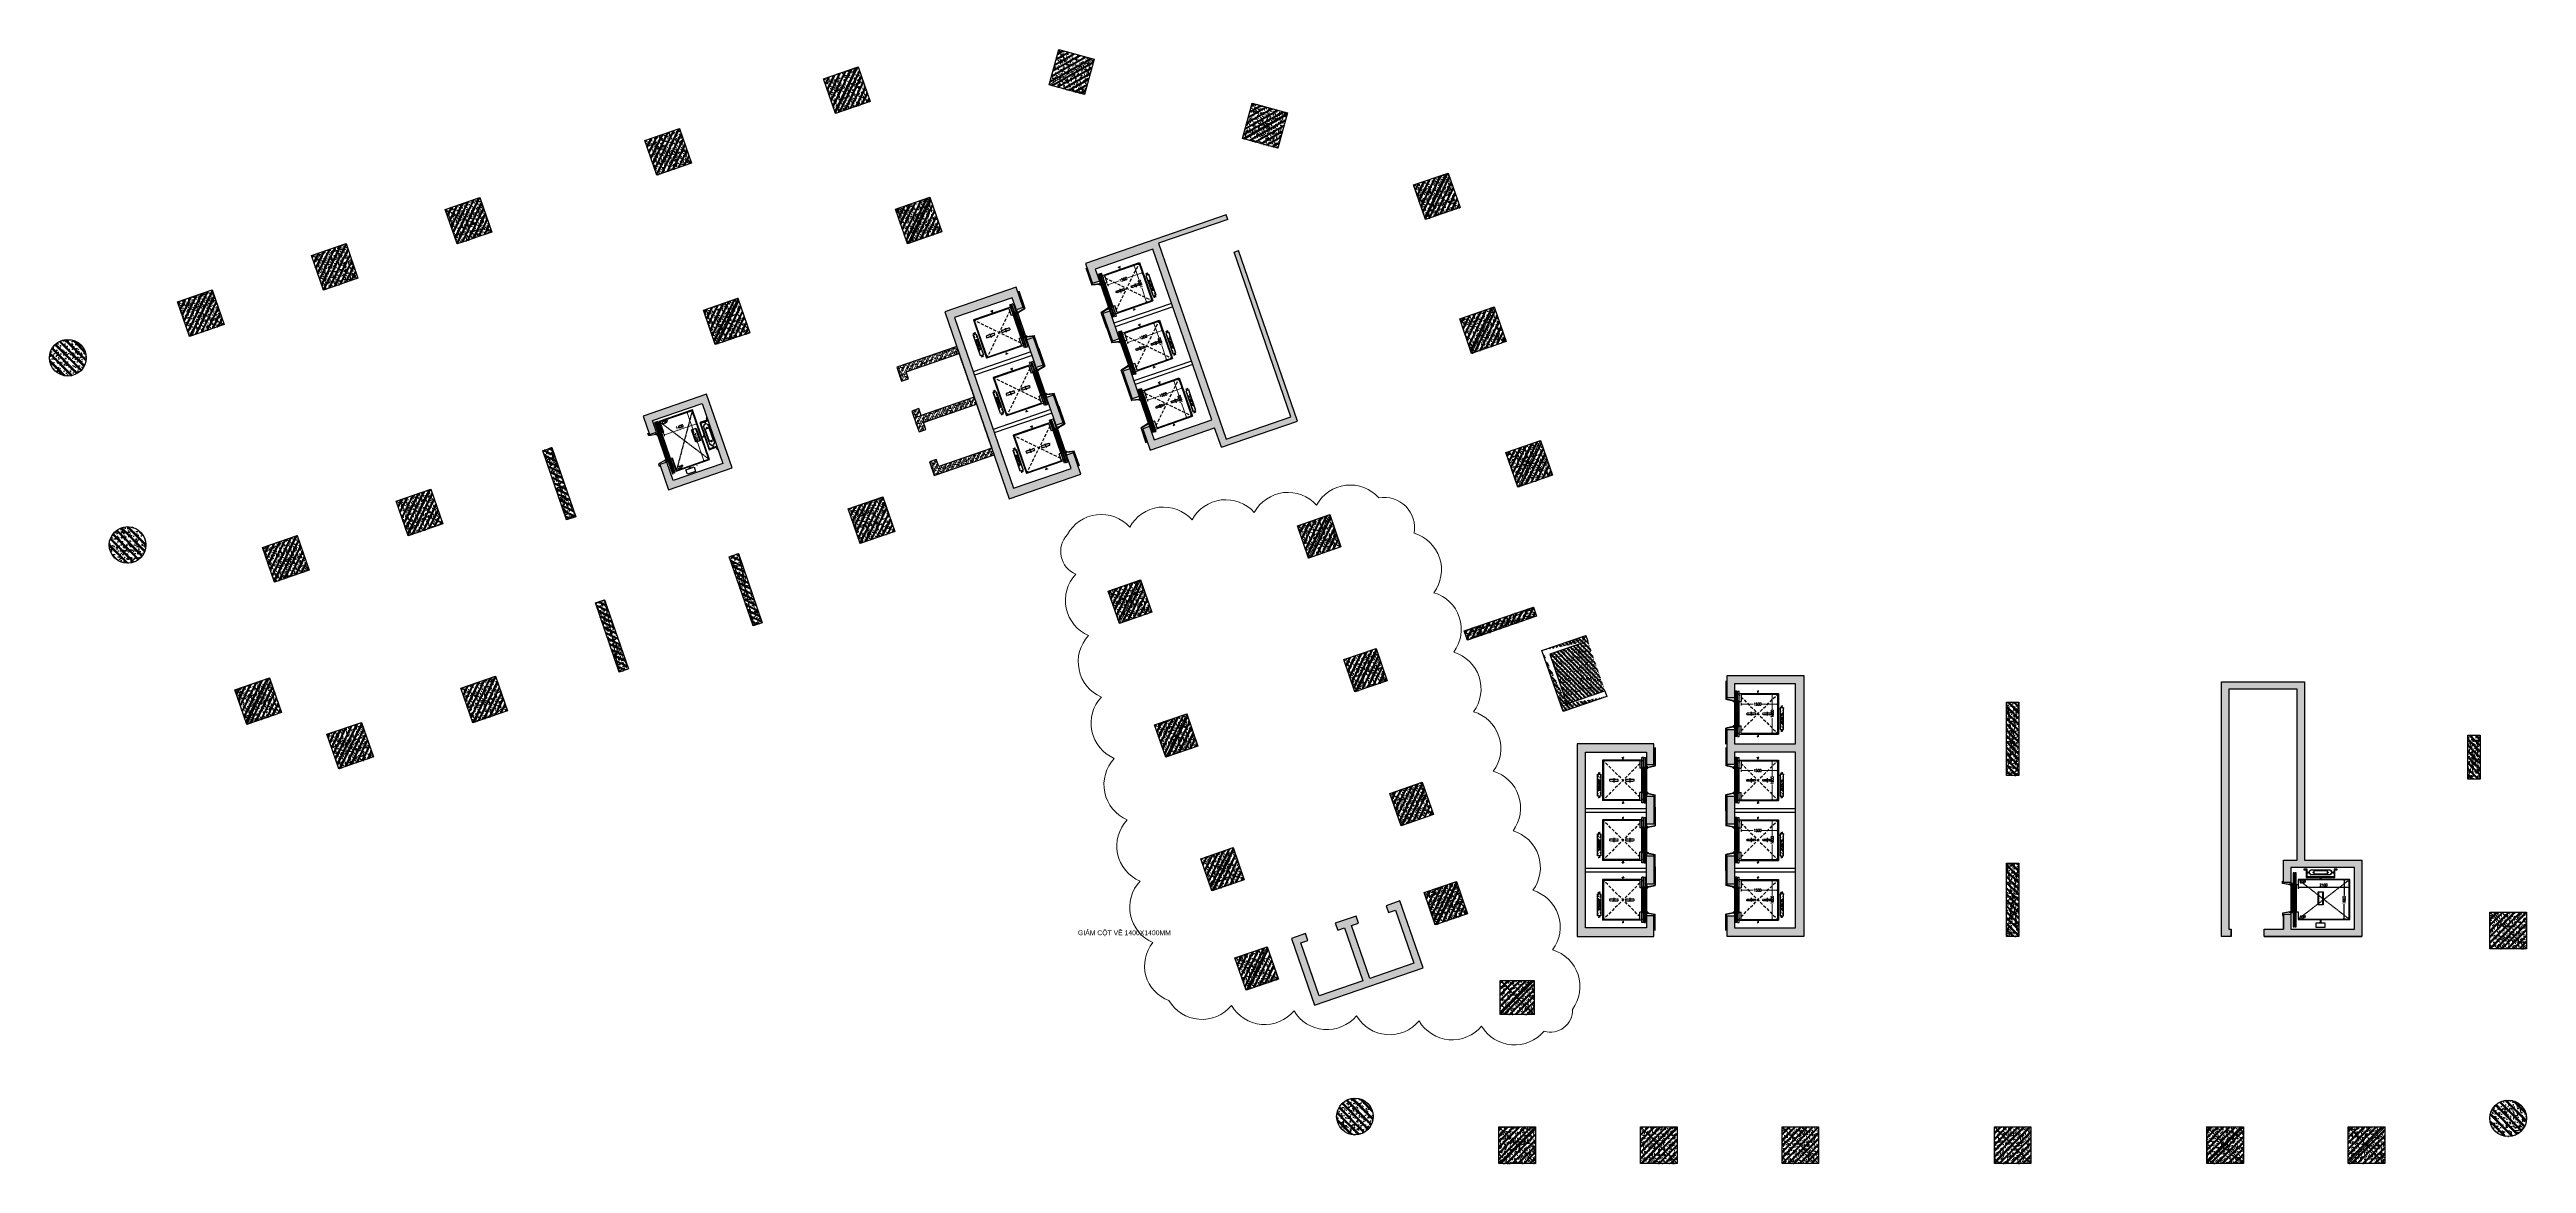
# Model space of a CAD drawing. Header units: millimetres. Extents: x 11689832 to 11802583, y 1023459 to 1173251.
# Drawn here: x 11701101 to 11802583, y 1023459 to 1069102 of the extents above; entities that cross this region are included whole.
import ezdxf
from ezdxf.enums import TextEntityAlignment as Align

# ---------------------------------------------------------------- set-up
doc = ezdxf.new("R2010")
doc.units = ezdxf.units.MM
doc.header["$MEASUREMENT"] = 0
for name, pattern in [('xref.asix of  podium$0$xref.asix of  podium$0$Xref_ST_MBDV Cot vach 30.7.2022$0$ACAD_ISO02W100', [15, 12, -3]), ('xref.asix of  podium$0$xref.asix of  podium$0$Xref_ST_MBDV Cot vach 30.7.2022$0$CENTERX2', [4, 2.5, -0.5, 0.5, -0.5]), ('xref.asix of  podium$0$xref.asix of  podium$0$Xref_ST_MBDV Cot vach 30.7.2022$0$HIDDEN', [0.375, 0.25, -0.125]), ('xref.asix of  podium$0$xref.asix of  podium$0$Xref_ST_MBDV Cot vach 30.7.2022$0$PHANTOMX2', [5, 2.5, -0.5, 0.5, -0.5, 0.5, -0.5])]:
    doc.linetypes.add(name, pattern=pattern)
doc.layers.get('0').update_dxf_attribs({"linetype": 'CONTINUOUS', "lineweight": 13})
doc.layers.get('Defpoints').update_dxf_attribs({"color": 5, "linetype": 'CONTINUOUS', "lineweight": 13})
doc.layers.add('KT-Net cot vach', color=6, linetype='CONTINUOUS')
doc.layers.add('thang may block', color=36, linetype='CONTINUOUS')
doc.layers.add('KT-Net thay', color=7, linetype='CONTINUOUS', lineweight=25)
doc.layers.add('KT-Vat lieu', color=250, linetype='CONTINUOUS', lineweight=9)
doc.styles.add('Arial', font='arial.ttf', dxfattribs={"width": 0.7})
doc.styles.add('xref.asix of  podium$0$xref.asix of  podium$0$Xref_ST_MBDV Cot vach 30.7.2022$0$DIM', font='vnsimli.shx', dxfattribs={"width": 0.7})
doc.styles.add('xref.asix of  podium$0$xref.asix of  podium$0$Xref_ST_MBDV Cot vach 30.7.2022$0$ROMANS', font='ROMANS.SHX')
doc.styles.add('xref.asix of  podium$0$xref.asix of  podium$0$Xref_ST_MBDV Cot vach 30.7.2022$0$xref.N.Cot vach tang N2$0$DIM', font='vnsimli.shx', dxfattribs={"width": 0.7})
doc.dimstyles.new('xref.asix of  podium$0$xref.asix of  podium$0$Xref_ST_MBDV Cot vach 30.7.2022$0$CCU 1-100 A1', dxfattribs={"dimscale": 100, "dimtxt": 2.2, "dimasz": 1, "dimexe": 1, "dimexo": 0, "dimgap": 1, "dimtad": 1, "dimdec": 0, "dimdsep": 46, "dimtxsty": 'xref.asix of  podium$0$xref.asix of  podium$0$Xref_ST_MBDV Cot vach 30.7.2022$0$DIM', "dimblk1": 'xref.asix of  podium$0$xref.asix of  podium$0$Xref_ST_MBDV Cot vach 30.7.2022$0$_ARCHTICK', "dimblk2": 'xref.asix of  podium$0$xref.asix of  podium$0$Xref_ST_MBDV Cot vach 30.7.2022$0$_ARCHTICK', "dimsah": 1, "dimcen": 0, "dimdle": 1, "dimclrd": 256, "dimclre": 256, "dimclrt": 31, "dimadec": 0, "dimazin": 0, "dimtfac": 1, "dimtdec": 0, "dimtix": 1, "dimtmove": 2, "dimatfit": 3, "dimldrblk": 'xref.asix of  podium$0$xref.asix of  podium$0$Xref_ST_MBDV Cot vach 30.7.2022$0$_ARCHTICK', "dimfxl": 8, "dimtolj": 1, "dimarcsym": 0})
doc.dimstyles.new('xref.asix of  podium$0$xref.asix of  podium$0$Xref_ST_MBDV Cot vach 30.7.2022$0$xref.N.Cot vach tang N2$0$CCU 1-100 A1', dxfattribs={"dimscale": 100, "dimtxt": 2.2, "dimasz": 1, "dimexe": 1, "dimexo": 0, "dimgap": 1, "dimtad": 1, "dimdec": 0, "dimdsep": 46, "dimtxsty": 'xref.asix of  podium$0$xref.asix of  podium$0$Xref_ST_MBDV Cot vach 30.7.2022$0$xref.N.Cot vach tang N2$0$DIM', "dimblk1": 'xref.asix of  podium$0$xref.asix of  podium$0$Xref_ST_MBDV Cot vach 30.7.2022$0$xref.N.Cot vach tang N2$0$_ARCHTICK', "dimblk2": 'xref.asix of  podium$0$xref.asix of  podium$0$Xref_ST_MBDV Cot vach 30.7.2022$0$xref.N.Cot vach tang N2$0$_ARCHTICK', "dimsah": 1, "dimcen": 0, "dimdle": 1, "dimclrd": 256, "dimclre": 256, "dimclrt": 31, "dimadec": 0, "dimazin": 0, "dimtfac": 1, "dimtdec": 0, "dimtix": 1, "dimtmove": 2, "dimatfit": 3, "dimldrblk": 'xref.asix of  podium$0$xref.asix of  podium$0$Xref_ST_MBDV Cot vach 30.7.2022$0$xref.N.Cot vach tang N2$0$_ARCHTICK', "dimfxl": 8, "dimtolj": 1, "dimarcsym": 0})
pattern_1 = [(339.0471, (11738925.16, 1007783.46), (69.9034, -279.3878), [30, -330]), (284.0471, (11738925.16, 1007783.46), (266.2916, 150.6518), [24, -264]), (29.4985, (11738931, 1007760.17), (336.1949, -128.7362), [25.496, -280.4568]), (335.2313, (11739000.8, 1007809.56), (76.733, -425.1306), [45, -495]), (25.6827, (11739007.18, 1007774.14), (490.3235, -226.2364), [38.244, -420.685]), (280.2313, (11739000.8, 1007809.56), (490.3237, -226.236), [36, -396]), (310.0471, (11738994.93, 1007765.23), (-74.311, -278.2479), [30, -330]), (255.0471, (11738994.93, 1007765.23), (305.9413, 2.6623), [24, -264]), (0.4985, (11738988.74, 1007742.04), (231.6301, -275.5857), [25.496, -280.4568]), (326.54714, (11738925.16, 1007783.46), (127.45455, 38.85778), [0, -260.8, 0, -268, 0, -265]), (296.54714, (11738925.16, 1007783.46), (183.4678, -47.9808), [0, -152.8, 0, -254.8, 0, -101]), (256.54714, (11738896.05, 1007867.77), (61.1563, -204.78263), [0, -100, 0, -312, 0, -414]), (246.54714, (11738883, 1007905.58), (113.9779, -207.4352), [0, -130, 0, -207.2, 0, -294]), (334.04714, (11738925.16, 1007783.46), (65.6447, 134.87316), []), (334.04714, (11738948.24, 1007716.62), (65.6447, 134.87316), [])]
pattern_2 = [(69.0471, (11762244.23, 1038582.4), (279.3878, 69.9034), [30, -330]), (14.0471, (11762244.23, 1038582.4), (-150.6518, 266.2916), [24, -264]), (119.4985, (11762267.5, 1038588.23), (128.7362, 336.1949), [25.496, -280.4568]), (65.2313, (11762218.12, 1038658.02), (425.1306, 76.733), [45, -495]), (115.6827, (11762253.55, 1038664.4), (226.2364, 490.3235), [38.244, -420.685]), (10.2313, (11762218.1, 1038658), (226.236, 490.3237), [36, -396]), (40.0471, (11762262.46, 1038652.17), (278.2479, -74.311), [30, -330]), (345.0471, (11762262.46, 1038652.17), (-2.6623, 305.9413), [24, -264]), (90.4985, (11762285.64, 1038645.98), (275.5857, 231.6301), [25.496, -280.4568]), (56.54714, (11762244.23, 1038582.4), (-38.85778, 127.45455), [0, -260.8, 0, -268, 0, -265]), (26.54714, (11762244.23, 1038582.4), (47.9808, 183.4678), [0, -152.8, 0, -254.8, 0, -101]), (346.54714, (11762159.91, 1038553.29), (204.78263, 61.1563), [0, -100, 0, -312, 0, -414]), (336.54714, (11762122.1, 1038540.24), (207.4352, 113.9779), [0, -130, 0, -207.2, 0, -294]), (64.04714, (11762244.23, 1038582.4), (-134.87316, 65.6447), []), (64.04714, (11762311.07, 1038605.48), (-134.87316, 65.6447), [])]
pattern_3 = [(50, (550, -550), (286.904, -25.1), [30, -330]), (355, (550, -550), (-55.5, 300.877), [24, -264]), (100.451, (573.9, -552.1), (231.404, 275.776), [25.496, -280.457]), (46.184, (550, -470), (426.9, -66.21), [45, -495]), (96.636, (585.57, -475.5), (373.87, 389.65), [38.24, -420.69]), (351.184, (550, -470), (373.86, 389.65), [36, -396]), (21, (590, -490), (238.763, -161.048), [30, -330]), (326, (590, -490), (97.326, 290.06), [24, -264]), (71.451, (609.9, -503.42), (336.09, 129.01), [25.496, -280.457]), (37.5, (550, -550), (4.864, 133.1575), [0, -260.8, 0, -268, 0, -265]), (7.5, (550, -550), (105.228, 157.765), [0, -152.8, 0, -254.8, 0, -101]), (327.5, (460.8, -550), (213.529, -9.022), [0, -100, 0, -312, 0, -414]), (317.5, (420.8, -550), (233.274, 40.042), [0, -130, 0, -207.2, 0, -294]), (45, (550, -550), (-120.208, 120.208), []), (45, (550, -501), (-120.208, 120.208), [])]
pattern_4 = [(50, (450, -450), (286.904, -25.1), [30, -330]), (355, (450, -450), (-55.5, 300.88), [24, -264]), (100.451, (473.9, -452.1), (231.404, 275.776), [25.496, -280.457]), (46.184, (450, -370), (426.9, -66.21), [45, -495]), (96.636, (485.57, -375.5), (373.87, 389.65), [38.24, -420.69]), (351.184, (450, -370), (373.86, 389.65), [36, -396]), (21, (490, -390), (238.763, -161.048), [30, -330]), (326, (490, -390), (97.326, 290.06), [24, -264]), (71.451, (509.9, -403.42), (336.09, 129.01), [25.496, -280.457]), (37.5, (450, -450), (4.864, 133.1575), [0, -260.8, 0, -268, 0, -265]), (7.5, (450, -450), (105.228, 157.765), [0, -152.8, 0, -254.8, 0, -101]), (327.5, (360.8, -450), (213.529, -9.022), [0, -100, 0, -312, 0, -414]), (317.5, (320.8, -450), (233.274, 40.042), [0, -130, 0, -207.2, 0, -294]), (45, (450, -450), (-120.208, 120.208), []), (45, (450, -401), (-120.208, 120.208), [])]
pattern_5 = [(50, (-550, 3050), (286.904, -25.101), [30, -330]), (355, (-550, 3050), (-55.5, 300.877), [24, -264]), (100.451, (-526.1, 3047.9), (231.404, 275.776), [25.496, -280.457]), (46.184, (-550, 3130), (426.896, -66.208), [45, -495]), (96.636, (-514.43, 3124.5), (373.865, 389.647), [38.244, -420.685]), (351.184, (-550, 3130), (373.865, 389.65), [36, -396]), (21, (-510, 3110), (238.763, -161.048), [30, -330]), (326, (-510, 3110), (97.326, 290.06), [24, -264]), (71.451, (-490.1, 3096.58), (336.09, 129.012), [25.496, -280.457]), (37.5, (-550, 3050), (4.864, 133.1575), [0, -260.8, 0, -268, 0, -265]), (7.5, (-550, 3050), (105.228, 157.7647), [0, -152.8, 0, -254.8, 0, -101]), (327.5, (-639.2, 3050), (213.529, -9.022), [0, -100, 0, -312, 0, -414]), (317.5, (-679.2, 3050), (233.274, 40.042), [0, -130, 0, -207.2, 0, -294]), (45, (-550, 3050), (-120.208, 120.208), []), (45, (-550, 3099), (-120.208, 120.208), [])]

# ---------------------------------------------------------------- blocks, each defined once
blk = doc.blocks.new('*U53')
h = blk.add_hatch()
h.set_pattern_fill('VATLIEU04', color=250, scale=40, style=0, pattern_type=2)
h.set_pattern_definition(pattern_3)
h.paths.add_polyline_path([(-475, 475), (1025, 475), (1025, -1025), (-475, -1025)])
at = {"color": 6, "ltscale": 0.25}
blk.add_lwpolyline([(-475, 475), (1025, 475), (1025, -1025), (-475, -1025)], close=True, dxfattribs=at)
at = {"layer": 'Defpoints', "linetype": 'ByBlock', "ltscale": 30}
for p, q in [((1025, 475), (-475, -1025)), ((-475, 475), (1025, -1025))]:
    blk.add_line(p, q, dxfattribs=at)
blk = doc.blocks.new('xref.asix of  podium$0$xref.asix of  podium$0$C1500')
at = {"layer": 'KT-Net cot vach'}
h = blk.add_hatch(dxfattribs=at)
h.set_pattern_fill('1BETONG2-BOP', color=250, scale=50, style=0, pattern_type=2)
h.set_pattern_definition([(50, (103512.22, -41871.03), (358.6301, -31.3761), [37.5, -412.5]), (355, (103512.22, -41871.03), (-69.3757, 376.0961), [30, -330]), (100.4514, (103542.1, -41873.65), (289.2547, 344.7198), [31.8701, -350.571]), (46.1842, (103512.2, -41771.03), (533.6205, -82.7595), [56.25, -618.75]), (96.6356, (103556.7, -41777.93), (467.3314, 487.059), [47.8051, -525.8565]), (351.1842, (103512.2, -41771.03), (467.331, 487.0593), [45, -495]), (21, (103562.22, -41796.03), (298.4535, -201.30945), [37.5, -412.5]), (226, (103562.22, -41796.03), (335.9411, -182.7699), [30, -330]), (71.4514, (103587.1, -41812.8), (420.1113, 161.2652), [31.8701, -350.571]), (67.5, (103512.22, -41871.03), (-77.95809, 147.18723), [0, -326, 0, -335, 0, -331.25]), (4.5, (103512.22, -41871.03), (141.67546, 190.0516), [0, -191, 0, -318.5, 0, -126.25]), (327.5, (103400.72, -41871.03), (266.91122, -11.27744), [0, -125, 0, -390, 0, -517.5]), (317.5, (103350.72, -41871.03), (291.5931, 50.0525), [0, -162.5, 0, -259, 0, -367.5]), (315, (103512.22, -41871.03), (150.2602, 150.2602), []), (315, (103512.22, -41809.78), (150.2602, 150.2602), [])])
h.paths.add_polyline_path([(-2388, 22, 1), (-888, 22, 1)])
at = {"color": 6, "ltscale": 0.25}
blk.add_circle((-1638, 22, 0), 750, dxfattribs=at)
blk = doc.blocks.new('*U70')
h = blk.add_hatch()
h.set_pattern_fill('VATLIEU04', color=250, scale=40, style=0, pattern_type=2)
h.set_pattern_definition(pattern_4)
h.paths.add_polyline_path([(-475, 475), (925, 475), (925, -925), (-475, -925)])
at = {"color": 6, "ltscale": 0.25}
blk.add_lwpolyline([(-475, 475), (925, 475), (925, -925), (-475, -925)], close=True, dxfattribs=at)
at = {"layer": 'Defpoints', "linetype": 'ByBlock', "ltscale": 30}
for p, q in [((925, 475), (-475, -925)), ((-475, 475), (925, -925))]:
    blk.add_line(p, q, dxfattribs=at)
blk = doc.blocks.new('*U54')
h = blk.add_hatch()
h.set_pattern_fill('VATLIEU04', color=250, scale=40, style=0, pattern_type=2)
h.set_pattern_definition([(50, (550, 1550), (286.904, -25.1), [30, -330]), (355, (550, 1550), (-55.5, 300.877), [24, -264]), (100.451, (573.9, 1547.9), (231.404, 275.776), [25.496, -280.457]), (46.184, (550, 1630), (426.896, -66.21), [45, -495]), (96.636, (585.57, 1624.5), (373.865, 389.65), [38.244, -420.685]), (351.184, (550, 1630), (373.865, 389.65), [36, -396]), (21, (590, 1610), (238.763, -161.048), [30, -330]), (326, (590, 1610), (97.326, 290.06), [24, -264]), (71.451, (609.9, 1596.58), (336.09, 129.012), [25.496, -280.457]), (37.5, (550, 1550), (4.864, 133.1575), [0, -260.8, 0, -268, 0, -265]), (7.5, (550, 1550), (105.228, 157.765), [0, -152.8, 0, -254.8, 0, -101]), (327.5, (460.8, 1550), (213.529, -9.022), [0, -100, 0, -312, 0, -414]), (317.5, (420.8, 1550), (233.274, 40.042), [0, -130, 0, -207.2, 0, -294]), (45, (550, 1550), (-120.208, 120.208), []), (45, (550, 1599), (-120.208, 120.208), [])])
h.paths.add_polyline_path([(-475, -475), (1025, -475), (1025, 1025), (-475, 1025)])
at = {"color": 6, "ltscale": 0.25}
blk.add_lwpolyline([(-475, -475), (1025, -475), (1025, 1025), (-475, 1025)], close=True, dxfattribs=at)
at = {"layer": 'Defpoints', "linetype": 'ByBlock', "ltscale": 30}
for p, q in [((1025, -475), (-475, 1025)), ((-475, -475), (1025, 1025))]:
    blk.add_line(p, q, dxfattribs=at)
blk = doc.blocks.new('*U55')
h = blk.add_hatch()
h.set_pattern_fill('VATLIEU04', color=250, scale=40, style=0, pattern_type=2)
h.set_pattern_definition(pattern_5)
h.paths.add_polyline_path([(-475, -475), (-75, -475), (-75, 2525), (-475, 2525)])
at = {"color": 6, "ltscale": 0.25}
blk.add_lwpolyline([(-475, -475), (-75, -475), (-75, 2525), (-475, 2525)], close=True, dxfattribs=at)
at = {"layer": 'Defpoints', "linetype": 'ByBlock', "ltscale": 30}
for p, q in [((-75, -475), (-475, 2525)), ((-475, -475), (-75, 2525))]:
    blk.add_line(p, q, dxfattribs=at)
blk = doc.blocks.new('*U56')
h = blk.add_hatch()
h.set_pattern_fill('VATLIEU04', color=250, scale=40, style=0, pattern_type=2)
h.set_pattern_definition([(50, (-450, 3050), (286.904, -25.101), [30, -330]), (355, (-450, 3050), (-55.5, 300.877), [24, -264]), (100.451, (-426.1, 3047.9), (231.404, 275.776), [25.496, -280.457]), (46.184, (-450, 3130), (426.896, -66.208), [45, -495]), (96.636, (-414.43, 3124.5), (373.865, 389.647), [38.244, -420.685]), (351.184, (-450, 3130), (373.865, 389.65), [36, -396]), (21, (-410, 3110), (238.763, -161.048), [30, -330]), (326, (-410, 3110), (97.326, 290.06), [24, -264]), (71.451, (-390.1, 3096.58), (336.09, 129.012), [25.496, -280.457]), (37.5, (-450, 3050), (4.864, 133.1575), [0, -260.8, 0, -268, 0, -265]), (7.5, (-450, 3050), (105.228, 157.7647), [0, -152.8, 0, -254.8, 0, -101]), (327.5, (-539.2, 3050), (213.529, -9.022), [0, -100, 0, -312, 0, -414]), (317.5, (-579.2, 3050), (233.274, 40.042), [0, -130, 0, -207.2, 0, -294]), (45, (-450, 3050), (-120.208, 120.208), []), (45, (-450, 3099), (-120.208, 120.208), [])])
h.paths.add_polyline_path([(-475, -475), (25, -475), (25, 2525), (-475, 2525)])
at = {"color": 6, "ltscale": 0.25}
blk.add_lwpolyline([(-475, -475), (25, -475), (25, 2525), (-475, 2525)], close=True, dxfattribs=at)
at = {"layer": 'Defpoints', "linetype": 'ByBlock', "ltscale": 30}
for p, q in [((25, -475), (-475, 2525)), ((-475, -475), (25, 2525))]:
    blk.add_line(p, q, dxfattribs=at)
blk = doc.blocks.new('*U57')
h = blk.add_hatch()
h.set_pattern_fill('VATLIEU04', color=250, scale=40, style=0, pattern_type=2)
h.set_pattern_definition([(50, (-450, 1850), (286.904, -25.1), [30, -330]), (355, (-450, 1850), (-55.5, 300.877), [24, -264]), (100.451, (-426.1, 1847.9), (231.404, 275.776), [25.496, -280.457]), (46.184, (-450, 1930), (426.896, -66.21), [45, -495]), (96.636, (-414.43, 1924.5), (373.865, 389.65), [38.244, -420.685]), (351.184, (-450, 1930), (373.865, 389.65), [36, -396]), (21, (-410, 1910), (238.763, -161.048), [30, -330]), (326, (-410, 1910), (97.326, 290.06), [24, -264]), (71.451, (-390.1, 1896.58), (336.09, 129.012), [25.496, -280.457]), (37.5, (-450, 1850), (4.864, 133.1575), [0, -260.8, 0, -268, 0, -265]), (7.5, (-450, 1850), (105.228, 157.765), [0, -152.8, 0, -254.8, 0, -101]), (327.5, (-539.2, 1850), (213.529, -9.022), [0, -100, 0, -312, 0, -414]), (317.5, (-579.2, 1850), (233.274, 40.042), [0, -130, 0, -207.2, 0, -294]), (45, (-450, 1850), (-120.208, 120.208), []), (45, (-450, 1899), (-120.208, 120.208), [])])
h.paths.add_polyline_path([(-475, -475), (25, -475), (25, 1325), (-475, 1325)])
at = {"color": 6, "ltscale": 0.25}
blk.add_lwpolyline([(-475, -475), (25, -475), (25, 1325), (-475, 1325)], close=True, dxfattribs=at)
at = {"layer": 'Defpoints', "linetype": 'ByBlock', "ltscale": 30}
for p, q in [((25, -475), (-475, 1325)), ((-475, -475), (25, 1325))]:
    blk.add_line(p, q, dxfattribs=at)
blk = doc.blocks.new('*U58')
h = blk.add_hatch()
h.set_pattern_fill('VATLIEU04', color=250, scale=40, style=0, pattern_type=2)
h.set_pattern_definition(pattern_5)
h.paths.add_polyline_path([(-475, -475), (-75, -475), (-75, 2525), (-475, 2525)])
at = {"color": 6, "ltscale": 0.25}
blk.add_lwpolyline([(-475, -475), (-75, -475), (-75, 2525), (-475, 2525)], close=True, dxfattribs=at)
at = {"layer": 'Defpoints', "linetype": 'ByBlock', "ltscale": 30}
for p, q in [((-75, -475), (-475, 2525)), ((-475, -475), (-75, 2525))]:
    blk.add_line(p, q, dxfattribs=at)
blk = doc.blocks.new('*U59')
h = blk.add_hatch()
h.set_pattern_fill('VATLIEU04', color=250, scale=40, style=0, pattern_type=2)
h.set_pattern_definition(pattern_5)
h.paths.add_polyline_path([(-475, -475), (-75, -475), (-75, 2525), (-475, 2525)])
at = {"color": 6, "ltscale": 0.25}
blk.add_lwpolyline([(-475, -475), (-75, -475), (-75, 2525), (-475, 2525)], close=True, dxfattribs=at)
at = {"layer": 'Defpoints', "linetype": 'ByBlock', "ltscale": 30}
for p, q in [((-75, -475), (-475, 2525)), ((-475, -475), (-75, 2525))]:
    blk.add_line(p, q, dxfattribs=at)
blk = doc.blocks.new('*U69')
h = blk.add_hatch()
h.set_pattern_fill('VATLIEU04', color=250, scale=40, style=0, pattern_type=2)
h.set_pattern_definition(pattern_3)
h.paths.add_polyline_path([(-475, 475), (1025, 475), (1025, -1025), (-475, -1025)])
at = {"color": 6, "ltscale": 0.25}
blk.add_lwpolyline([(-475, 475), (1025, 475), (1025, -1025), (-475, -1025)], close=True, dxfattribs=at)
at = {"layer": 'Defpoints', "linetype": 'ByBlock', "ltscale": 30}
for p, q in [((1025, 475), (-475, -1025)), ((-475, 475), (1025, -1025))]:
    blk.add_line(p, q, dxfattribs=at)
blk = doc.blocks.new('*U71')
h = blk.add_hatch()
h.set_pattern_fill('VATLIEU04', color=250, scale=40, style=0, pattern_type=2)
h.set_pattern_definition(pattern_4)
h.paths.add_polyline_path([(-475, 475), (925, 475), (925, -925), (-475, -925)])
at = {"color": 6, "ltscale": 0.25}
blk.add_lwpolyline([(-475, 475), (925, 475), (925, -925), (-475, -925)], close=True, dxfattribs=at)
at = {"layer": 'Defpoints', "linetype": 'ByBlock', "ltscale": 30}
for p, q in [((925, 475), (-475, -925)), ((-475, 475), (925, -925))]:
    blk.add_line(p, q, dxfattribs=at)
blk = doc.blocks.new('xref.asix of  podium$0$xref.asix of  podium$0$MBCot-PN-flat-22')
at = {"layer": 'Defpoints'}
blk.add_lwpolyline([(42607, -8208, -0.5205671), (45160, -7907, -0.5205671), (47713, -7606, -0.5205671), (50265, -7305, -0.5205671), (52818, -7004, -0.5205671), (55371, -6703, -0.5205671), (56813, -8149, -0.5205671), (57623, -10589, -0.5205671), (58434, -13028, -0.5205671), (59245, -15467, -0.5205671), (60056, -17906, -0.5205671), (60867, -20345, -0.5205671), (61678, -22785, -0.5205671), (62488, -25224, -0.5205671), (63299, -27663, -0.5205671), (62139, -28554, -0.5205671), (59577, -28345, -0.5205671), (57015, -28135, -0.5205671), (54453, -27926, -0.5205671), (51892, -27716, -0.5205671), (49330, -27507, -0.5205671), (46768, -27297, -0.5205671), (46112, -24927, -0.5205671), (45585, -22411, -0.5205671), (45057, -19896, -0.5205671), (44530, -17380, -0.5205671), (44002, -14864, -0.5205671), (43475, -12348, -0.5205671), (42948, -9833, -0.5205671)], format="xyb", close=True, dxfattribs=at)
at = {"layer": 'KT-Net cot vach'}
for name, p, rotation in [('*U53', (42587, 11082, 0), 344.550693594316), ('*U53', (33219, 10173), 19.04713424110468), ('*U53', (50514, 8883), 344.550693594316), ('*U53', (25898, 7645), 19.04713795399666), ('*U53', (57392, 5823), 19.04713795399666), ('*U53', (17721, 4822), 19.04713795399666), ('*U53', (36164, 4835, 0), 19.04713795399666), ('*U53', (12239, 2930, 0), 19.04713795399666), ('*U53', (6757, 1037), 19.04713795399666), ('*U53', (28297, 698), 19.04713795399666), ('*U53', (59285, 341), 19.04713795399666), ('*U53', (61177, -5142), 19.04713795399666), ('*U53', (15715, -7137), 19.04713795399666), ('*U53', (34230, -7448), 19.04713795399666), ('*U70', (52639, -8142), 19.04713795399666), ('*U53', (10232, -9030), 19.04713795399666), ('*U70', (44888, -10818), 19.04713795399666), ('*U70', (54532, -13625), 19.04713795399666), ('*U53', (18358, -14794), 19.04713795399666), ('*U53', (12876, -16687), 19.04713795399666), ('*U70', (46781, -16301), 19.04713795399666), ('*U70', (56425, -19107), 19.04713795399666), ('*U70', (48674, -21783), 19.04713795399666), ('*U70', (57828, -23172), 19.04713795399666), ('*U70', (50077, -25848), 19.04713795399666)]:
    blk.add_blockref(name, p, dxfattribs=dict(at, rotation=rotation))
at = {"layer": 'KT-Net cot vach', "linetype": 'ByBlock', "xscale": -1.000000000000001, "rotation": 199.0471379540016}
blk.add_blockref('*U59', (29353, -9411), dxfattribs=at)
at = {"layer": 'KT-Net cot vach'}
for name, p in [('*U53', (101362, -24152)), ('*U71', (60812, -26952)), ('*U69', (60762, -32952)), ('*U69', (66562, -32952)), ('*U69', (72362, -32952)), ('*U69', (81062, -32952)), ('*U69', (89762, -32952)), ('*U69', (95562, -32952))]:
    blk.add_blockref(name, p, dxfattribs=at)
at = {"layer": 'KT-Net thay'}
for p in [(3292, -985, 0), (5740, -8656, 0), (56027, -32074, 0), (103274, -32149, 0)]:
    blk.add_blockref('xref.asix of  podium$0$xref.asix of  podium$0$C1500', p, dxfattribs=at)
at = {"layer": 'KT-Net thay', "linetype": 'ByBlock'}
for name, p, xscale, rotation in [('*U58', (21866, -7182), -0.9999999999999996, 19.04713795400157), ('*U58', (24020, -13421), -0.9999999999999996, 19.04713795400157), ('*U55', (59289, -11929), -0.9999999999999999, 289.0471379532163), ('*U54', (9285, -15387, 0), -1, 289.0471379540017), ('*U56', (81112, -17602, 0), -1, 359.9999999999985), ('*U56', (81112, -24202, 0), -1, 359.9999999999985)]:
    blk.add_blockref(name, p, dxfattribs=dict(at, xscale=xscale, rotation=rotation))
at = {"layer": 'KT-Net thay', "linetype": 'ByBlock', "xscale": -1}
blk.add_blockref('*U57', (100012, -17752, 0), dxfattribs=at)
at = {"layer": 'Defpoints', "style": 'Arial'}
blk.add_text('GIẢM CỘT VỀ 1400X1400MM', height=200, dxfattribs=at).set_placement((44944, -24624, 0), align=Align.CENTER)
blk = doc.blocks.new('xref.asix of  podium$0$xref.asix of  podium$0$Xref_ST_MBDV Cot vach 30.7.2022$0$xref.N.Cot vach tang N2$0$_Open90')
at = {"color": 0, "linetype": 'ByBlock', "lineweight": -2}
for p, q in [((0, 0), (-1, 0)), ((-0.5, 0.5), (0, 0)), ((0, 0), (-0.5, -0.5))]:
    blk.add_line(p, q, dxfattribs=at)
blk = doc.blocks.new('*D43')
at = {"layer": 'Defpoints', "color": 0, "transparency": 16777216}
for p in [(-424, -515), (-353, -515, 0), (-353, -2115, 0)]:
    blk.add_point(p, dxfattribs=at)
at = {"layer": 'KT-Net cot vach', "color": 5, "transparency": 16777216}
for p, q in [((-353, -515), (-474, -515)), ((-424, -565), (-424, -1155)), ((-424, -2065), (-424, -1512)), ((-353, -2115), (-474, -2115))]:
    blk.add_line(p, q, dxfattribs=at)
at = {"layer": 'KT-Net cot vach', "color": 5, "transparency": 16777216, "xscale": 50, "yscale": 50, "zscale": 50}
for p, rotation in [((-424, -515), 90), ((-424, -2115), 270)]:
    blk.add_blockref('xref.asix of  podium$0$xref.asix of  podium$0$Xref_ST_MBDV Cot vach 30.7.2022$0$xref.N.Cot vach tang N2$0$_Open90', p, dxfattribs=dict(at, rotation=rotation))
at = {"layer": 'KT-Net cot vach', "color": 5, "transparency": 16777216, "insert": (-424, -1333), "char_height": 110, "attachment_point": 5, "rotation": 90, "style": 'xref.asix of  podium$0$xref.asix of  podium$0$Xref_ST_MBDV Cot vach 30.7.2022$0$xref.N.Cot vach tang N2$0$DIM'}
blk.add_mtext('\\A1;1600', dxfattribs=at)
blk = doc.blocks.new('xref.asix of  podium$0$xref.asix of  podium$0$Xref_ST_MBDV Cot vach 30.7.2022$0$xref.N.Cot vach tang N2$0$_ARCHTICK')
at = {"color": 0, "linetype": 'ByBlock', "const_width": 0.15}
blk.add_lwpolyline([(-0.5, -0.5), (0.5, 0.5)], dxfattribs=at)
blk = doc.blocks.new('*D44')
at = {"layer": 'Defpoints', "color": 0, "transparency": 16777216}
for p in [(-2310, -615), (-2310, -827), (-210, -615)]:
    blk.add_point(p, dxfattribs=at)
at = {"layer": 'KT-Net cot vach', "color": 5, "transparency": 16777216}
for p, q in [((-2310, -615), (-2310, -877)), ((-260, -827), (-2260, -827)), ((-210, -615), (-210, -877))]:
    blk.add_line(p, q, dxfattribs=at)
at = {"layer": 'KT-Net cot vach', "color": 5, "transparency": 16777216, "xscale": 50, "yscale": 50, "zscale": 50, "rotation": 180}
blk.add_blockref('xref.asix of  podium$0$xref.asix of  podium$0$Xref_ST_MBDV Cot vach 30.7.2022$0$xref.N.Cot vach tang N2$0$_Open90', (-2310, -827), dxfattribs=at)
at = {"layer": 'KT-Net cot vach', "color": 5, "transparency": 16777216, "xscale": 50, "yscale": 50, "zscale": 50}
blk.add_blockref('xref.asix of  podium$0$xref.asix of  podium$0$Xref_ST_MBDV Cot vach 30.7.2022$0$xref.N.Cot vach tang N2$0$_Open90', (-210, -827), dxfattribs=at)
at = {"layer": 'KT-Net cot vach', "color": 5, "transparency": 16777216, "insert": (-1260, -722), "char_height": 110, "attachment_point": 5, "style": 'xref.asix of  podium$0$xref.asix of  podium$0$Xref_ST_MBDV Cot vach 30.7.2022$0$xref.N.Cot vach tang N2$0$DIM'}
blk.add_mtext('\\A1;2100', dxfattribs=at)
blk = doc.blocks.new('xref.asix of  podium$0$xref.asix of  podium$0$Xref_ST_MBDV Cot vach 30.7.2022$0$_Open90')
at = {"color": 0, "linetype": 'ByBlock', "lineweight": -2}
for p, q in [((0, 0), (-1, 0)), ((-0.5, 0.5), (0, 0)), ((0, 0), (-0.5, -0.5))]:
    blk.add_line(p, q, dxfattribs=at)
blk = doc.blocks.new('*D48')
at = {"layer": 'Defpoints', "color": 5, "transparency": 16777216}
for p, q in [((-2230, 1494), (-2230, 1596)), ((-2180, 1546), (-1728, 1546)), ((-780, 1546), (-1372, 1546)), ((-730, 1457), (-730, 1596))]:
    blk.add_line(p, q, dxfattribs=at)
at = {"layer": 'Defpoints', "color": 0, "transparency": 16777216}
for p in [(-2230, 1546), (-2230, 1494, 0), (-730, 1457, 0)]:
    blk.add_point(p, dxfattribs=at)
at = {"layer": 'Defpoints', "color": 5, "transparency": 16777216, "xscale": 50, "yscale": 50, "zscale": 50, "rotation": 180}
blk.add_blockref('xref.asix of  podium$0$xref.asix of  podium$0$Xref_ST_MBDV Cot vach 30.7.2022$0$_Open90', (-2230, 1546), dxfattribs=at)
at = {"layer": 'Defpoints', "color": 5, "transparency": 16777216, "xscale": 50, "yscale": 50, "zscale": 50}
blk.add_blockref('xref.asix of  podium$0$xref.asix of  podium$0$Xref_ST_MBDV Cot vach 30.7.2022$0$_Open90', (-730, 1546), dxfattribs=at)
at = {"layer": 'Defpoints', "color": 5, "transparency": 16777216, "insert": (-1550, 1546), "char_height": 110, "attachment_point": 5, "style": 'xref.asix of  podium$0$xref.asix of  podium$0$Xref_ST_MBDV Cot vach 30.7.2022$0$DIM'}
blk.add_mtext('\\A1;1500', dxfattribs=at)
blk = doc.blocks.new('xref.asix of  podium$0$xref.asix of  podium$0$Xref_ST_MBDV Cot vach 30.7.2022$0$_ARCHTICK')
at = {"color": 0, "linetype": 'ByBlock', "const_width": 0.15}
blk.add_lwpolyline([(-0.5, -0.5), (0.5, 0.5)], dxfattribs=at)
blk = doc.blocks.new('*D49')
at = {"layer": 'Defpoints', "color": 5, "transparency": 16777216}
for p, q in [((-879, 1950), (-1000, 1950)), ((-950, 1900), (-950, 1328)), ((-879, 350), (-1000, 350)), ((-950, 400), (-950, 972))]:
    blk.add_line(p, q, dxfattribs=at)
at = {"layer": 'Defpoints', "color": 0, "transparency": 16777216}
for p in [(-879, 1950, 0), (-950, 350), (-879, 350, 0)]:
    blk.add_point(p, dxfattribs=at)
at = {"layer": 'Defpoints', "color": 5, "transparency": 16777216, "xscale": 50, "yscale": 50, "zscale": 50}
for p, rotation in [((-950, 1950), 90), ((-950, 350), 270)]:
    blk.add_blockref('xref.asix of  podium$0$xref.asix of  podium$0$Xref_ST_MBDV Cot vach 30.7.2022$0$_Open90', p, dxfattribs=dict(at, rotation=rotation))
at = {"layer": 'Defpoints', "color": 5, "transparency": 16777216, "insert": (-950, 1150), "char_height": 110, "attachment_point": 5, "rotation": 90, "style": 'xref.asix of  podium$0$xref.asix of  podium$0$Xref_ST_MBDV Cot vach 30.7.2022$0$DIM'}
blk.add_mtext('\\A1;1600', dxfattribs=at)
blk = doc.blocks.new('*D67')
at = {"layer": 'Defpoints', "color": 5, "transparency": 16777216}
for p, q in [((11727290, 1054254), (11727176, 1054214)), ((11727239, 1054183), (11727513, 1053389)), ((11727892, 1052293), (11727630, 1053052)), ((11727975, 1052269), (11727861, 1052229))]:
    blk.add_line(p, q, dxfattribs=at)
at = {"layer": 'Defpoints', "color": 0, "transparency": 16777216}
for p in [(11727223, 1054230), (11727290, 1054254, 0), (11727975, 1052269, 0)]:
    blk.add_point(p, dxfattribs=at)
at = {"layer": 'Defpoints', "color": 5, "transparency": 16777216, "xscale": 50, "yscale": 50, "zscale": 50}
for p, rotation in [((11727223, 1054230), 109.0471379213913), ((11727908, 1052245), 289.0471379213914)]:
    blk.add_blockref('xref.asix of  podium$0$xref.asix of  podium$0$Xref_ST_MBDV Cot vach 30.7.2022$0$xref.N.Cot vach tang N2$0$_Open90', p, dxfattribs=dict(at, rotation=rotation))
at = {"layer": 'Defpoints', "color": 5, "transparency": 16777216, "insert": (11727572, 1053221), "char_height": 110, "attachment_point": 5, "rotation": 289.04714, "style": 'xref.asix of  podium$0$xref.asix of  podium$0$Xref_ST_MBDV Cot vach 30.7.2022$0$xref.N.Cot vach tang N2$0$DIM'}
blk.add_mtext('\\A1;2100', dxfattribs=at)
blk = doc.blocks.new('*D68')
at = {"layer": 'Defpoints', "color": 5, "transparency": 16777216}
for p, q in [((11726216, 1053513), (11726302, 1053265)), ((11727561, 1053753), (11726333, 1053329)), ((11727458, 1054206), (11727625, 1053722))]:
    blk.add_line(p, q, dxfattribs=at)
at = {"layer": 'Defpoints', "color": 0, "transparency": 16777216}
for p in [(11726216, 1053513), (11727458, 1054206, 0), (11726285, 1053313)]:
    blk.add_point(p, dxfattribs=at)
at = {"layer": 'Defpoints', "color": 5, "transparency": 16777216}
for p, xscale, yscale, zscale, rotation in [((11727609, 1053769), 50, 50, 50, 19.04713794639422), ((11726285, 1053313), 50.00000000000001, 50.00000000000001, 50.00000000000001, 199.0471379463943)]:
    blk.add_blockref('xref.asix of  podium$0$xref.asix of  podium$0$Xref_ST_MBDV Cot vach 30.7.2022$0$xref.N.Cot vach tang N2$0$_Open90', p, dxfattribs=dict(at, xscale=xscale, yscale=yscale, zscale=zscale, rotation=rotation))
at = {"layer": 'Defpoints', "color": 5, "transparency": 16777216, "insert": (11726913, 1053640), "char_height": 110, "attachment_point": 5, "rotation": 19.04714, "style": 'xref.asix of  podium$0$xref.asix of  podium$0$Xref_ST_MBDV Cot vach 30.7.2022$0$xref.N.Cot vach tang N2$0$DIM'}
blk.add_mtext('\\A1;1400', dxfattribs=at)
blk = doc.blocks.new('xref.asix of  podium$0$xref.asix of  podium$0$Xref_ST_MBDV Cot vach 30.7.2022$0$TMCC')
at = {"layer": 'thang may block', "linetype": 'Continuous', "ltscale": 2}
for p, q in [((-2510, -665, 0), (-2560, -665, 0)), ((-2560, -665, 0), (-2560, -715, 0)), ((-2560, -715, 0), (-2510, -715, 0)), ((-2555, -1815, 0), (-2555, -715, 0)), ((-2515, -215, 0), (-2515, -2440, 0)), ((-2465, -215, 0), (-2515, -215, 0)), ((-2510, -715, 0), (-2510, -665, 0)), ((-2465, -2440, 0), (-2465, -215, 0)), ((-2310, -715, 0), (-2385, -715, 0)), ((-185, -490, 0), (-2310, -490, 0)), ((-2310, -490, 0), (-2310, -515, 0)), ((-210, -515, 0), (-2310, -515, 0)), ((-2310, -515, 0), (-2310, -715, 0)), ((-1938.3, -164.7, 0), (-1932.3, -167.2, 0)), ((-1938.3, -247.2, 0), (-1938.3, -164.7, 0)), ((-1932.3, -244.7, 0), (-1938.3, -247.2, 0)), ((-1932.3, -167.2, 0), (-1930.1, -202.2, 0)), ((-1930.1, -209.7, 0), (-1932.3, -244.7, 0)), ((-1930.1, -202.2, 0), (-1905.4, -202.2, 0)), ((-1905.4, -209.7, 0), (-1930.1, -209.7, 0)), ((-1905.4, -202.2, 0), (-1895.4, -202, 0)), ((-1895.4, -210.5, 0), (-1905.4, -209.7, 0)), ((-1895.4, -202, 0), (-1870, -201.5, 0)), ((-1870, -210.5, 0), (-1895.4, -210.5, 0)), ((-1870, -201.5, 0), (-1870, -210.5, 0)), ((-1839.3, -261.4, 0), (-1839.3, -150.6, 0)), ((-1798.8, -146, 0), (-1834.7, -146, 0)), ((-1798.8, -266, 0), (-1834.7, -266, 0)), ((-1794.2, -141.4, 0), (-1794.2, -110.6, 0)), ((-1794.2, -301.4, 0), (-1794.2, -270.6, 0)), ((-978.4, -106, 0), (-1789.6, -106, 0)), ((-978.4, -306, 0), (-1789.6, -306, 0)), ((-1652, -306, 0), (-1652, -106, 0)), ((-1652, -106, 0), (-1118, -106, 0)), ((-1652, -281, 0), (-1652, -131, 0)), ((-1652, -131, 0), (-1118, -131, 0)), ((-1118, -281, 0), (-1652, -281, 0)), ((-1118, -306, 0), (-1652, -306, 0)), ((-1485, -1000, 0), (-1285, -1000, 0)), ((-1485, -1530, 0), (-1485, -1000, 0)), ((-1460, -1000, 0), (-1310, -1000, 0)), ((-1460, -1530, 0), (-1460, -1000, 0)), ((-1439.5, -419, 0), (-1442, -411, 0)), ((-1442, -411, 0), (-1328, -411, 0)), ((-1390, -423, 0), (-1439.5, -419, 0)), ((-1393, -462, 0), (-1390, -452, 0)), ((-1393, -500, 0), (-1393, -462, 0)), ((-1377, -500, 0), (-1393, -500, 0)), ((-1390, -452, 0), (-1390, -423, 0)), ((-1330.5, -419, 0), (-1380, -423, 0)), ((-1380, -423, 0), (-1380, -452, 0)), ((-1380, -452, 0), (-1377, -462, 0)), ((-1377, -462, 0), (-1377, -500, 0)), ((-1328, -411, 0), (-1330.5, -419, 0)), ((-1310, -1000, 0), (-1310, -1530, 0)), ((-1285, -1000, 0), (-1285, -1530, 0)), ((-1118, -106, 0), (-1118, -306, 0)), ((-1118, -131, 0), (-1118, -281, 0)), ((-973.8, -141.4, 0), (-973.8, -110.6, 0)), ((-973.8, -301.4, 0), (-973.8, -270.6, 0)), ((-933.9, -146, 0), (-969.2, -146, 0)), ((-933.9, -266, 0), (-969.2, -266, 0)), ((-929.3, -261.4, 0), (-929.3, -150.6, 0)), ((-900, -210.5, 0), (-900, -201.5, 0)), ((-900, -201.5, 0), (-874.6, -201.5, 0)), ((-874.6, -210, 0), (-900, -210.5, 0)), ((-874.6, -201.5, 0), (-864.6, -202.2, 0)), ((-864.6, -209.7, 0), (-874.6, -210, 0)), ((-864.6, -202.2, 0), (-840, -202.2, 0)), ((-840, -209.7, 0), (-864.6, -209.7, 0)), ((-840, -202.2, 0), (-837.8, -167.2, 0)), ((-837.8, -244.7, 0), (-840, -209.7, 0)), ((-837.8, -167.2, 0), (-831.8, -164.7, 0)), ((-831.8, -247.2, 0), (-837.8, -244.7, 0)), ((-831.8, -164.7, 0), (-831.8, -247.2, 0)), ((-210, -2115, 0), (-210, -515, 0)), ((-185, -2140, 0), (-185, -490, 0)), ((-2560, -1865, 0), (-2560, -1815, 0)), ((-2560, -1815, 0), (-2510, -1815, 0)), ((-2510, -1865, 0), (-2560, -1865, 0)), ((-2510, -1815, 0), (-2510, -1865, 0)), ((-2385, -1815, 0), (-2310, -1815, 0)), ((-2310, -1815, 0), (-2310, -2115, 0)), ((-1285, -1530, 0), (-1485, -1530, 0)), ((-1310, -1530, 0), (-1460, -1530, 0)), ((-2515, -2440, 0), (-2465, -2440, 0)), ((-2310, -2115, 0), (-210, -2115, 0)), ((-2310, -2115, 0), (-2310, -2140, 0)), ((-2310, -2140, 0), (-185, -2140, 0)), ((-1442, -2269, 0), (-1439.5, -2261, 0)), ((-1328, -2269, 0), (-1442, -2269, 0)), ((-1439.5, -2261, 0), (-1390, -2257, 0)), ((-1393, -2218, 0), (-1393, -2180, 0)), ((-1393, -2180, 0), (-1377, -2180, 0)), ((-1390, -2228, 0), (-1393, -2218, 0)), ((-1390, -2257, 0), (-1390, -2228, 0)), ((-1377, -2218, 0), (-1380, -2228, 0)), ((-1380, -2228, 0), (-1380, -2257, 0)), ((-1380, -2257, 0), (-1330.5, -2261, 0)), ((-1377, -2180, 0), (-1377, -2218, 0)), ((-1330.5, -2261, 0), (-1328, -2269, 0))]:
    blk.add_line(p, q, dxfattribs=at)
at = {"layer": 'thang may block', "linetype": 'xref.asix of  podium$0$xref.asix of  podium$0$Xref_ST_MBDV Cot vach 30.7.2022$0$ACAD_ISO02W100', "ltscale": 2}
for p, q in [((-185, -490, 0), (-2310, -2127.5, 0)), ((-185, -2140, 0), (-2310, -490, 0))]:
    blk.add_line(p, q, dxfattribs=at)
at = {"layer": 'thang may block', "linetype": 'Continuous', "ltscale": 2, "elevation": 0}
for points in [[(-2510, -715), (-2465, -715), (-2465, -1265), (-2510, -1265)], [(-2385, -2430), (-2385, -225), (-2435, -225), (-2435, -2430)], [(-2435, -715), (-2390, -715), (-2390, -1265), (-2435, -1265)], [(-1385, -411), (-796.8, -411), (-796.8, -100), (-701.8, -100), (-701.8, -65), (-831.8, -65), (-831.8, -381), (-1385, -381), (-1938.3, -381), (-1938.3, -65), (-2068.3, -65), (-2068.3, -100), (-1973.3, -100), (-1973.3, -411), (-1385, -411)], [(-2510, -1265), (-2465, -1265), (-2465, -1815), (-2510, -1815)], [(-2435, -1265), (-2390, -1265), (-2390, -1815), (-2435, -1815)], [(-1385, -2269), (-1210, -2269), (-1210, -2465), (-1385, -2465), (-1560, -2465), (-1560, -2269), (-1385, -2269)]]:
    blk.add_lwpolyline(points, close=True, dxfattribs=at)
for points in [[(-2495, -1265), (-2495, -715)], [(-2480, -1265), (-2480, -715)], [(-2420, -1265), (-2420, -715)], [(-2405, -1265), (-2405, -715)], [(-2495, -1815), (-2495, -1265)], [(-2480, -1815), (-2480, -1265)], [(-2420, -1815), (-2420, -1265)], [(-2405, -1815), (-2405, -1265)]]:
    blk.add_lwpolyline(points, dxfattribs=at)
at = {"layer": 'thang may block', "linetype": 'Continuous', "ltscale": 2}
for centre, radius in [((-1685, -206, 0), 14.5), ((-1085, -206, 0), 17.5)]:
    blk.add_circle(centre, radius, dxfattribs=at)
for centre, start, end in [((-1834.7, -150.6, 0), 90, 180), ((-1834.7, -261.4, 0), 180, 270), ((-1798.8, -141.4, 0), 270, 0), ((-1798.8, -270.6, 0), 0, 90), ((-1789.6, -110.6, 0), 90, 180), ((-1789.6, -301.4, 0), 180, 270), ((-978.4, -110.6, 0), 0, 90), ((-978.4, -301.4, 0), 270, 0), ((-969.2, -141.4, 0), 180, 270), ((-969.2, -270.6, 0), 90, 180), ((-933.9, -150.6, 0), 0, 90), ((-933.9, -261.4, 0), 270, 0)]:
    blk.add_arc(centre, 4.61, start, end, dxfattribs=at)
at = {"layer": 'thang may block', "linetype": 'Continuous', "ltscale": 2, "style": 'xref.asix of  podium$0$xref.asix of  podium$0$Xref_ST_MBDV Cot vach 30.7.2022$0$ROMANS', "width": 0.75}
for p in [(-2110, -595, 0), (-2110, -2035, 0)]:
    blk.add_text('COP', height=100, dxfattribs=at).set_placement(p, align=Align.MIDDLE)
at = {"layer": 'KT-Net cot vach', "color": 5}
dim = blk.add_linear_dim(base=(-2310, -826.7, 0), p1=(-210, -615, 0), p2=(-2310, -615, 0), angle=180, dimstyle='xref.asix of  podium$0$xref.asix of  podium$0$Xref_ST_MBDV Cot vach 30.7.2022$0$xref.N.Cot vach tang N2$0$CCU 1-100 A1', override={"dimscale": 50, "dimblk1": 'xref.asix of  podium$0$xref.asix of  podium$0$Xref_ST_MBDV Cot vach 30.7.2022$0$xref.N.Cot vach tang N2$0$_Open90', "dimblk2": 'xref.asix of  podium$0$xref.asix of  podium$0$Xref_ST_MBDV Cot vach 30.7.2022$0$xref.N.Cot vach tang N2$0$_Open90', "dimclrd": 5, "dimclre": 5, "dimclrt": 5, "dimlwd": 65535, "dimlwe": 65535}, dxfattribs=at)
dim.commit()
dim.dimension.update_dxf_attribs({"geometry": '*D44', "text_midpoint": (-1260, -721.7, 0)})
dim = blk.add_linear_dim(base=(-424.2, -515, 0), p1=(-353.1, -2115, 0), p2=(-353.1, -515, 0), angle=270, dimstyle='xref.asix of  podium$0$xref.asix of  podium$0$Xref_ST_MBDV Cot vach 30.7.2022$0$xref.N.Cot vach tang N2$0$CCU 1-100 A1', override={"dimscale": 50, "dimblk1": 'xref.asix of  podium$0$xref.asix of  podium$0$Xref_ST_MBDV Cot vach 30.7.2022$0$xref.N.Cot vach tang N2$0$_Open90', "dimblk2": 'xref.asix of  podium$0$xref.asix of  podium$0$Xref_ST_MBDV Cot vach 30.7.2022$0$xref.N.Cot vach tang N2$0$_Open90', "dimclrd": 5, "dimclre": 5, "dimclrt": 5, "dimlwd": 65535, "dimlwe": 65535}, dxfattribs=at)
dim.commit()
dim.dimension.update_dxf_attribs({"geometry": '*D43', "text_midpoint": (-424.2, -1333.3, 0), "dimtype": 128})
blk = doc.blocks.new('xref.asix of  podium$0$xref.asix of  podium$0$Xref_ST_MBDV Cot vach 30.7.2022$0$TM 1000kg')
at = {"layer": 'thang may block'}
for p, q in [((-2850, 2500), (-2850, 1742.2)), ((-2832, 2500), (-2832, 1754.4)), ((-2850, 1742.2), (-2847, 1742.2)), ((-2847, 1742.2), (-2847, 1739.2)), ((-2550, 1674.2), (-2847, 1739.2)), ((-2550, 1692.7), (-2832, 1754.4)), ((-2500, 1800), (-2500, 500)), ((-2850, 557.8), (-2847, 557.8)), ((-2850, -100), (-2850, 557.8)), ((-2550, 625.8), (-2847, 560.8)), ((-2847, 557.8), (-2847, 560.8)), ((-2550, 607.3), (-2832, 545.6)), ((-2832, -100), (-2832, 545.6))]:
    blk.add_line(p, q, dxfattribs=at)
at = {"layer": 'thang may block', "linetype": 'Continuous', "ltscale": 2}
for p, q in [((-2460, 2080, 0), (-2460, 1700, 0)), ((-2400, 2080, 0), (-2460, 2080, 0)), ((-2400, 220, 0), (-2400, 2080, 0)), ((-2370, 220, 0), (-2370, 2080, 0)), ((-2370, 2080, 0), (-2310, 2080, 0)), ((-2310, 220, 0), (-2310, 2080, 0)), ((-2455, 650, 0), (-2455, 1650, 0)), ((-2441.3, 620, 0), (-2441.3, 1680, 0)), ((-2411, 1680, 0), (-2441.3, 1680, 0)), ((-2411, 1150, 0), (-2441.3, 1150, 0)), ((-2411, 620, 0), (-2411, 1680, 0)), ((-2348, 625, 0), (-2348, 1675, 0)), ((-2348, 1675, 0), (-2314, 1675, 0)), ((-2314, 1150, 0), (-2348, 1150, 0)), ((-2314, 625, 0), (-2314, 1675, 0)), ((-2310, 1981, 0), (-700, 1981, 0)), ((-2310, 1650, 0), (-2230, 1650, 0)), ((-2230, 1950, 0), (-730, 1950, 0)), ((-2230, 1950, 0), (-2230, 1650, 0)), ((-730, 1950, 0), (-730, 350, 0)), ((-700, 1981, 0), (-700, 319, 0)), ((-2460, 220, 0), (-2460, 600, 0)), ((-2400, 220, 0), (-2460, 220, 0)), ((-2411, 620, 0), (-2441.3, 620, 0)), ((-2370, 220, 0), (-2310, 220, 0)), ((-2348, 625, 0), (-2314, 625, 0)), ((-2310, 650, 0), (-2230, 650, 0)), ((-2310, 319, 0), (-700, 319, 0)), ((-2230, 350, 0), (-2230, 650, 0)), ((-2230, 350, 0), (-730, 350, 0))]:
    blk.add_line(p, q, dxfattribs=at)
at = {"layer": 'thang may block', "linetype": 'Continuous'}
for p, q in [((-1572.5, 2077, 0), (-1572.5, 2082, 0)), ((-1572.5, 2082, 0), (-1535, 2082, 0)), ((-1569.5, 2074, 0), (-1540.1, 2070.9, 0)), ((-1540, 2021, 0), (-1540, 2050, 0)), ((-1537.1, 2054.1, 0), (-1537.1, 2067.9, 0)), ((-1497.5, 2082, 0), (-1535, 2082, 0)), ((-1532.9, 2054.1, 0), (-1532.9, 2067.9, 0)), ((-1530, 2021, 0), (-1530, 2050, 0)), ((-1500.5, 2074, 0), (-1529.9, 2070.9, 0)), ((-1497.5, 2077, 0), (-1497.5, 2082, 0)), ((-1539, 2020, 0), (-1535, 2020, 0)), ((-1531, 2020, 0), (-1535, 2020, 0)), ((-603.5, 1460, 0), (-574.4, 1460, 0)), ((-603.5, 1456.8, 0), (-603.5, 1460, 0)), ((-603.5, 1456.8, 0), (-574.4, 1456.8, 0)), ((-568.2, 1406.2, 0), (-568.2, 1450.6, 0)), ((-565, 1406.2, 0), (-565, 1450.6, 0)), ((-558, 1403.2, 0), (-562, 1403.2, 0)), ((-558, 1400, 0), (-562, 1400, 0)), ((-555, 1406.2, 0), (-555, 1450.6, 0)), ((-551.8, 1406.2, 0), (-551.8, 1450.6, 0)), ((-516.5, 1460, 0), (-545.6, 1460, 0)), ((-516.5, 1456.8, 0), (-545.6, 1456.8, 0)), ((-516.5, 1456.8, 0), (-516.5, 1460, 0)), ((-1572.5, 223, 0), (-1572.5, 218, 0)), ((-1572.5, 218, 0), (-1535, 218, 0)), ((-1569.5, 226, 0), (-1540.1, 229.1, 0)), ((-1540, 279, 0), (-1540, 250, 0)), ((-1539, 280, 0), (-1535, 280, 0)), ((-1537.1, 245.9, 0), (-1537.1, 232.1, 0)), ((-1531, 280, 0), (-1535, 280, 0)), ((-1497.5, 218, 0), (-1535, 218, 0)), ((-1532.9, 245.9, 0), (-1532.9, 232.1, 0)), ((-1530, 279, 0), (-1530, 250, 0)), ((-1500.5, 226, 0), (-1529.9, 229.1, 0)), ((-1497.5, 223, 0), (-1497.5, 218, 0)), ((-603.5, 443.2, 0), (-574.4, 443.2, 0)), ((-603.5, 440, 0), (-574.4, 440, 0)), ((-568.2, 493.8, 0), (-568.2, 449.4, 0)), ((-565, 493.8, 0), (-565, 449.4, 0)), ((-558, 500, 0), (-562, 500, 0)), ((-558, 496.8, 0), (-562, 496.8, 0)), ((-555, 493.8, 0), (-555, 449.4, 0)), ((-551.8, 493.8, 0), (-551.8, 449.4, 0)), ((-516.5, 443.2, 0), (-545.6, 443.2, 0)), ((-516.5, 440, 0), (-545.6, 440, 0))]:
    blk.add_line(p, q, dxfattribs=at)
at = {"layer": 'thang may block', "linetype": 'xref.asix of  podium$0$xref.asix of  podium$0$Xref_ST_MBDV Cot vach 30.7.2022$0$HIDDEN', "ltscale": 500}
for p, q in [((-2370, 1981, 0), (-700, 319, 0)), ((-2370, 319, 0), (-700, 1981, 0)), ((-495, 1400, 0), (-625, 500, 0)), ((-495, 500, 0), (-625, 1400, 0))]:
    blk.add_line(p, q, dxfattribs=at)
at = {"layer": 'thang may block', "linetype": 'xref.asix of  podium$0$xref.asix of  podium$0$Xref_ST_MBDV Cot vach 30.7.2022$0$CENTERX2'}
for p, q in [((-1815, 1236, 0), (-1815, 1066.7, 0)), ((-1155, 1236, 0), (-1155, 1066.7, 0))]:
    blk.add_line(p, q, dxfattribs=at)
at = {"layer": 'thang may block', "const_width": 2}
for points in [[(-2847, 1742.2), (-2832, 1754.4)], [(-2847, 557.8), (-2832, 545.6)]]:
    blk.add_lwpolyline(points, dxfattribs=at)
at = {"layer": 'thang may block', "ltscale": 2}
for points in [[(-2510, 1700), (-2500, 1700), (-2500, 1650), (-2550, 1650), (-2550, 1700), (-2540, 1700), (-2540, 1690), (-2541.6, 1690), (-2541.6, 1698.4), (-2548.4, 1698.4), (-2548.4, 1651.6), (-2501.6, 1651.6), (-2501.6, 1698.4), (-2508.4, 1698.4), (-2508.4, 1690), (-2510, 1690)], [(-2510, 600), (-2500, 600), (-2500, 650), (-2550, 650), (-2550, 600), (-2540, 600), (-2540, 610), (-2541.6, 610), (-2541.6, 601.6), (-2548.4, 601.6), (-2548.4, 648.4), (-2501.6, 648.4), (-2501.6, 601.6), (-2508.4, 601.6), (-2508.4, 610), (-2510, 610)]]:
    blk.add_lwpolyline(points, close=True, dxfattribs=at)
at = {"layer": 'thang may block', "linetype": 'Continuous', "ltscale": 2, "elevation": 0}
for points in [[(-2485, 1700), (-2445, 1700), (-2445, 1650), (-2485, 1650)], [(-495, 1400), (-625, 1400), (-625, 500), (-495, 500)], [(-2485, 600), (-2445, 600), (-2445, 650), (-2485, 650)]]:
    blk.add_lwpolyline(points, close=True, dxfattribs=at)
at = {"layer": 'thang may block', "linetype": 'xref.asix of  podium$0$xref.asix of  podium$0$Xref_ST_MBDV Cot vach 30.7.2022$0$PHANTOMX2', "elevation": 0}
for points in [[(-1635, 1186), (-1635, 1114), (-1995, 1114), (-1995, 1186)], [(-975, 1186), (-975, 1114), (-1335, 1114), (-1335, 1186)], [(-524, 1150), (-524, 750), (-596, 750), (-596, 1150)]]:
    blk.add_lwpolyline(points, close=True, dxfattribs=at)
at = {"layer": 'thang may block', "linetype": 'Continuous'}
for centre, radius, start, end in [((-1569.5, 2077, 0), 3, 180, 270), ((-1540.1, 2067.9, 0), 3, 0, 90), ((-1542.3, 2054.7, 0), 5.25, 295.669721, 353.317284), ((-1529.9, 2067.9, 0), 3, 90, 180), ((-1527.7, 2054.7, 0), 5.25, 186.682716, 244.330279), ((-1500.5, 2077, 0), 3, 270, 0), ((-1539, 2021, 0), 1, 180, 270), ((-1531, 2021, 0), 1, 270, 0), ((-574.4, 1450.6, 0), 9.4, 0, 90), ((-574.4, 1450.6, 0), 6.2, 0, 90), ((-562, 1406.2, 0), 6.2, 180, 270), ((-562, 1406.2, 0), 3, 180, 270), ((-558, 1406.2, 0), 3, 270, 0), ((-558, 1406.2, 0), 6.2, 270, 0), ((-545.6, 1450.6, 0), 9.4, 90, 180), ((-545.6, 1450.6, 0), 6.2, 90, 180), ((-1569.5, 223, 0), 3, 90, 180), ((-1540.1, 232.1, 0), 3, 270, 0), ((-1539, 279, 0), 1, 90, 180), ((-1542.3, 245.3, 0), 5.25, 6.682716, 64.330279), ((-1527.7, 245.3, 0), 5.25, 115.669721, 173.317284), ((-1529.9, 232.1, 0), 3, 180, 270), ((-1531, 279, 0), 1, 0, 90), ((-1500.5, 223, 0), 3, 0, 90), ((-574.4, 449.4, 0), 6.2, 270, 0), ((-574.4, 449.4, 0), 9.4, 270, 0), ((-562, 493.8, 0), 6.2, 90, 180), ((-562, 493.8, 0), 3, 90, 180), ((-558, 493.8, 0), 6.2, 0, 90), ((-558, 493.8, 0), 3, 0, 90), ((-545.6, 449.4, 0), 9.4, 180, 270), ((-545.6, 449.4, 0), 6.2, 180, 270)]:
    blk.add_arc(centre, radius, start, end, dxfattribs=at)
at = {"layer": 'Defpoints', "color": 5}
for base, p1, p2, angle, picture, middle in [((-2230, 1545.8), (-730, 1457.2, 0), (-2230, 1494.3, 0), 180, '*D48', (-1550.1, 1545.8)), ((-950.2, 350), (-879.1, 1950, 0), (-879.1, 350, 0), 90, '*D49', (-950.2, 1150))]:
    dim = blk.add_linear_dim(base=base, p1=p1, p2=p2, angle=angle, dimstyle='xref.asix of  podium$0$xref.asix of  podium$0$Xref_ST_MBDV Cot vach 30.7.2022$0$CCU 1-100 A1', override={"dimscale": 50, "dimblk1": 'xref.asix of  podium$0$xref.asix of  podium$0$Xref_ST_MBDV Cot vach 30.7.2022$0$_Open90', "dimblk2": 'xref.asix of  podium$0$xref.asix of  podium$0$Xref_ST_MBDV Cot vach 30.7.2022$0$_Open90', "dimclrd": 5, "dimclre": 5, "dimclrt": 5, "dimlwd": 65535, "dimlwe": 65535}, dxfattribs=at)
    dim.commit()
    dim.dimension.update_dxf_attribs({"geometry": picture, "text_midpoint": middle, "dimtype": 128})
blk = doc.blocks.new('rtrerfgfgf')
at = {"layer": 'thang may block', "linetype": 'Continuous', "ltscale": 2}
for p, q in [((11725939.2, 1053840.2, 0), (11725891.9, 1053823.9, 0)), ((11725891.9, 1053823.9, 0), (11726618, 1051720.7, 0)), ((11726665.3, 1051737, 0), (11725939.2, 1053840.2, 0)), ((11727440.8, 1054332.2, 0), (11726070.2, 1053859, 0)), ((11726070.2, 1053859, 0), (11726225.2, 1053410, 0)), ((11727425.4, 1054300.4, 0), (11726102, 1053843.5, 0)), ((11726102, 1053843.5, 0), (11726248.9, 1053418.1, 0)), ((11726248.9, 1053418.1, 0), (11726178, 1053393.7, 0)), ((11727405.3, 1053515.9, 0), (11727594.3, 1053581.1, 0)), ((11727578.2, 1053014.9, 0), (11727405.3, 1053515.9, 0)), ((11728110.7, 1052315.3, 0), (11727425.4, 1054300.4, 0)), ((11727428.9, 1053524, 0), (11727570.7, 1053573, 0)), ((11727601.9, 1053023, 0), (11727428.9, 1053524, 0)), ((11728142.5, 1052299.9, 0), (11727440.8, 1054332.2, 0)), ((11727570.7, 1053573, 0), (11727743.7, 1053072, 0)), ((11727594.3, 1053581.1, 0), (11727767.3, 1053080.2, 0)), ((11728164, 1052908.7, 0), (11727899.3, 1053675.4, 0)), ((11727902.1, 1053681.2, 0), (11727931.2, 1053691.3, 0)), ((11727906.3, 1053835.1, 0), (11727984.3, 1053862, 0)), ((11727910.6, 1053830.2, 0), (11727906.3, 1053835.1, 0)), ((11727944.4, 1053839.6, 0), (11727910.6, 1053830.2, 0)), ((11727934.1, 1053697.1, 0), (11727922.4, 1053731.1, 0)), ((11727925.2, 1053736.9, 0), (11728029.9, 1053773.1, 0)), ((11727944.2, 1053545.3, 0), (11728133.2, 1053610.6, 0)), ((11728118.4, 1053040.6, 0), (11727944.2, 1053545.3, 0)), ((11727952.4, 1053816.3, 0), (11727944.4, 1053839.6, 0)), ((11727983.9, 1053855.5, 0), (11727951.5, 1053842, 0)), ((11727951.5, 1053842, 0), (11727959.5, 1053818.7, 0)), ((11727955, 1053806.6, 0), (11727952.4, 1053816.3, 0)), ((11727963.3, 1053782.6, 0), (11727955, 1053806.6, 0)), ((11727959.5, 1053818.7, 0), (11727963, 1053809.4, 0)), ((11727963, 1053809.4, 0), (11727971.8, 1053785.5, 0)), ((11727971.8, 1053785.5, 0), (11727963.3, 1053782.6, 0)), ((11727967.8, 1053553.5, 0), (11728109.6, 1053602.5, 0)), ((11728142.1, 1053048.7, 0), (11727967.8, 1053553.5, 0)), ((11727984.3, 1053862, 0), (11727983.9, 1053855.5, 0)), ((11728047.5, 1053736.3, 0), (11728035.8, 1053770.2, 0)), ((11728053.4, 1053733.5, 0), (11728082.5, 1053743.5, 0)), ((11728353, 1052973.9, 0), (11728088.3, 1053740.7, 0)), ((11728109.6, 1053602.5, 0), (11728283.9, 1053097.7, 0)), ((11728133.2, 1053610.6, 0), (11728307.5, 1053105.9, 0)), ((11726376.3, 1052298.4, 0), (11726017.3, 1053338.2, 0)), ((11726537, 1052353.9, 0), (11726607.8, 1052378.4, 0)), ((11726584.2, 1052370.2, 0), (11726771.9, 1051826.7, 0)), ((11726607.8, 1052378.4, 0), (11726787.3, 1051858.5, 0)), ((11727767.3, 1053080.2, 0), (11727578.2, 1053014.9, 0)), ((11727743.7, 1053072, 0), (11727601.9, 1053023, 0)), ((11727845.3, 1053237.2, 0), (11727881.2, 1053249.6, 0)), ((11727850.5, 1053222.1, 0), (11727845.3, 1053237.2, 0)), ((11727886.5, 1053234.5, 0), (11727850.5, 1053222.1, 0)), ((11727881.2, 1053249.6, 0), (11727891.7, 1053250, 0)), ((11727894.9, 1053240.6, 0), (11727886.5, 1053234.5, 0)), ((11727891.7, 1053250, 0), (11727919.1, 1053259.5, 0)), ((11727922.3, 1053250.1, 0), (11727894.9, 1053240.6, 0)), ((11727906.7, 1053307.6, 0), (11727913.4, 1053312.6, 0)), ((11727919.1, 1053259.5, 0), (11727906.7, 1053307.6, 0)), ((11727913.4, 1053312.6, 0), (11727950.6, 1053204.8, 0)), ((11727942.3, 1053204.6, 0), (11727922.3, 1053250.1, 0)), ((11727950.6, 1053204.8, 0), (11727942.3, 1053204.6, 0)), ((11728307.5, 1053105.9, 0), (11728118.4, 1053040.6, 0)), ((11728283.9, 1053097.7, 0), (11728142.1, 1053048.7, 0)), ((11728169.8, 1052905.8, 0), (11728198.9, 1052915.9, 0)), ((11728216.3, 1052879.6, 0), (11728204.8, 1052913, 0)), ((11728222.2, 1052876.7, 0), (11728326.9, 1052912.9, 0)), ((11728345.4, 1052816.1, 0), (11728267.4, 1052789.2, 0)), ((11728267.4, 1052789.2, 0), (11728267.8, 1052795.7, 0)), ((11728267.8, 1052795.7, 0), (11728300.2, 1052809.2, 0)), ((11728279.8, 1052865.7, 0), (11728288.4, 1052868.6, 0)), ((11728288.6, 1052841.8, 0), (11728279.8, 1052865.7, 0)), ((11728288.4, 1052868.6, 0), (11728296.6, 1052844.6, 0)), ((11728292.1, 1052832.5, 0), (11728288.6, 1052841.8, 0)), ((11728300.2, 1052809.2, 0), (11728292.1, 1052832.5, 0)), ((11728296.6, 1052844.6, 0), (11728299.2, 1052834.9, 0)), ((11728299.2, 1052834.9, 0), (11728307.2, 1052811.6, 0)), ((11728307.2, 1052811.6, 0), (11728341, 1052821, 0)), ((11728329.8, 1052918.8, 0), (11728318.2, 1052952.2, 0)), ((11728321.1, 1052958, 0), (11728350.2, 1052968.1, 0)), ((11728341, 1052821, 0), (11728345.4, 1052816.1, 0)), ((11726618, 1051720.7, 0), (11726665.3, 1051737, 0)), ((11726771.9, 1051826.7, 0), (11728142.5, 1052299.9, 0)), ((11726787.3, 1051858.5, 0), (11728110.7, 1052315.3, 0)), ((11727287, 1051929.4, 0), (11727332.5, 1051949.4, 0)), ((11727395, 1051958.3, 0), (11727287.3, 1051921, 0)), ((11727304.6, 1052021.2, 0), (11727319.7, 1052026.4, 0)), ((11727317, 1051985.2, 0), (11727304.6, 1052021.2, 0)), ((11727323.1, 1051976.8, 0), (11727317, 1051985.2, 0)), ((11727319.7, 1052026.4, 0), (11727332.1, 1051990.5, 0)), ((11727332.5, 1051949.4, 0), (11727323.1, 1051976.8, 0)), ((11727332.1, 1051990.5, 0), (11727332.5, 1051980, 0)), ((11727332.5, 1051980, 0), (11727342, 1051952.6, 0)), ((11727342, 1051952.6, 0), (11727390.1, 1051965, 0)), ((11727390.1, 1051965, 0), (11727395, 1051958.3, 0)), ((11727641.8, 1052043.4, 0), (11727641.5, 1052051.8, 0))]:
    blk.add_line(p, q, dxfattribs=at)
at = {"layer": 'thang may block'}
for p, q in [((11726043.5, 1053400.1, 0), (11725996.2, 1053383.8, 0)), ((11725996.2, 1053383.8, 0), (11726012.6, 1053336.5, 0)), ((11726059.8, 1053352.9, 0), (11726043.5, 1053400.1, 0)), ((11726012.6, 1053336.5, 0), (11726059.8, 1053352.9, 0)), ((11726371.5, 1052296.8, 0), (11726418.8, 1052313.1, 0)), ((11726387.9, 1052249.5, 0), (11726371.5, 1052296.8, 0)), ((11726435.1, 1052265.8, 0), (11726387.9, 1052249.5, 0)), ((11726418.8, 1052313.1, 0), (11726435.1, 1052265.8, 0))]:
    blk.add_line(p, q, dxfattribs=at)
at = {"layer": 'thang may block', "linetype": 'xref.asix of  podium$0$xref.asix of  podium$0$Xref_ST_MBDV Cot vach 30.7.2022$0$ACAD_ISO02W100', "ltscale": 2}
for p, q in [((11728142.5, 1052299.9, 0), (11726102, 1053843.5, 0)), ((11727440.8, 1054332.2, 0), (11726787.3, 1051858.5, 0))]:
    blk.add_line(p, q, dxfattribs=at)
at = {"layer": 'thang may block', "linetype": 'Continuous', "ltscale": 2, "elevation": 0}
for points in [[(11726737.7, 1051772.5), (11726018.1, 1053856.8), (11725970.8, 1053840.5), (11726690.4, 1051756.2)], [(11726130.7, 1053377.3), (11726173.2, 1053392), (11726352.7, 1052872.1), (11726310.2, 1052857.4)], [(11727932, 1053258.7), (11728124, 1052702.7), (11728418, 1052804.1), (11728449, 1052714.3), (11728482.1, 1052725.8), (11728439.7, 1052848.7), (11728141, 1052745.5), (11727960.4, 1053268.5), (11727779.9, 1053791.4), (11728078.6, 1053894.6), (11728036.1, 1054017.5), (11728003, 1054006), (11728034, 1053916.2), (11727740.1, 1053814.7), (11727932, 1053258.7)], [(11726059.8, 1053352.9), (11726102.4, 1053367.5), (11726281.8, 1052847.7), (11726239.3, 1052833)], [(11726239.3, 1052833), (11726281.8, 1052847.7), (11726461.3, 1052327.8), (11726418.8, 1052313.1)], [(11726310.2, 1052857.4), (11726352.7, 1052872.1), (11726532.2, 1052352.2), (11726489.7, 1052337.6)], [(11727341.2, 1051939.6), (11727506.6, 1051996.8), (11727570.5, 1051811.5), (11727405.1, 1051754.4), (11727239.7, 1051697.3), (11727175.7, 1051882.5), (11727341.2, 1051939.6)]]:
    blk.add_lwpolyline(points, close=True, dxfattribs=at)
for points in [[(11726338.6, 1052867.2), (11726159.1, 1053387.1)], [(11726253.5, 1052837.9), (11726074, 1053357.8)], [(11726267.7, 1052842.8), (11726088.2, 1053362.6)], [(11726324.4, 1052862.3), (11726144.9, 1053382.2)], [(11726433, 1052318), (11726253.5, 1052837.9)], [(11726447.2, 1052322.9), (11726267.7, 1052842.8)], [(11726503.9, 1052342.5), (11726324.4, 1052862.3)], [(11726518, 1052347.3), (11726338.6, 1052867.2)]]:
    blk.add_lwpolyline(points, dxfattribs=at)
at = {"layer": 'thang may block', "linetype": 'Continuous', "ltscale": 2}
for centre, radius in [((11728027.9, 1053609.2, 0), 14.5), ((11728223.7, 1053042, 0), 17.5)]:
    blk.add_circle(centre, radius, dxfattribs=at)
for centre, start, end in [((11727903.6, 1053676.9, 0), 109.047138, 199.047138), ((11727926.7, 1053732.6, 0), 109.047138, 199.047138), ((11727929.7, 1053695.6, 0), 289.047138, 19.047138), ((11728031.4, 1053768.7, 0), 19.047138, 109.047138), ((11728051.9, 1053737.8, 0), 199.047138, 289.047138), ((11728084, 1053739.1, 0), 19.047138, 109.047138), ((11728168.3, 1052910.2, 0), 199.047138, 289.047138), ((11728200.4, 1052911.5, 0), 19.047138, 109.047138), ((11728220.7, 1052881.1, 0), 199.047138, 289.047138), ((11728322.6, 1052953.7, 0), 109.047138, 199.047138), ((11728325.4, 1052917.3, 0), 289.047138, 19.047138), ((11728348.7, 1052972.4, 0), 289.047138, 19.047138)]:
    blk.add_arc(centre, 4.61, start, end, dxfattribs=at)
at = {"layer": 'thang may block', "linetype": 'Continuous', "ltscale": 2, "style": 'xref.asix of  podium$0$xref.asix of  podium$0$Xref_ST_MBDV Cot vach 30.7.2022$0$ROMANS', "width": 0.75}
for p in [(11726317.2, 1053833.1, 0), (11726950.3, 1051999.4, 0)]:
    blk.add_text('COP', height=100, rotation=19.047138, dxfattribs=at).set_placement(p, align=Align.MIDDLE)
at = {"layer": 'Defpoints', "color": 5}
dim = blk.add_linear_dim(base=(11726285.3, 1053312.5, 0), p1=(11727458, 1054205.8, 0), p2=(11726216.2, 1053512.7, 0), angle=199.047138, dimstyle='xref.asix of  podium$0$xref.asix of  podium$0$Xref_ST_MBDV Cot vach 30.7.2022$0$xref.N.Cot vach tang N2$0$CCU 1-100 A1', override={"dimscale": 50, "dimblk1": 'xref.asix of  podium$0$xref.asix of  podium$0$Xref_ST_MBDV Cot vach 30.7.2022$0$xref.N.Cot vach tang N2$0$_Open90', "dimblk2": 'xref.asix of  podium$0$xref.asix of  podium$0$Xref_ST_MBDV Cot vach 30.7.2022$0$xref.N.Cot vach tang N2$0$_Open90', "dimclrd": 5, "dimclre": 5, "dimclrt": 5, "dimlwd": 65535, "dimlwe": 65535}, dxfattribs=at)
dim.commit()
dim.dimension.update_dxf_attribs({"geometry": '*D68', "text_midpoint": (11726912.7, 1053640.2, 0)})
dim = blk.add_linear_dim(base=(11727222.9, 1054230.5, 0), p1=(11727975.5, 1052268.7, 0), p2=(11727290.1, 1054253.7, 0), angle=289.047138, dimstyle='xref.asix of  podium$0$xref.asix of  podium$0$Xref_ST_MBDV Cot vach 30.7.2022$0$xref.N.Cot vach tang N2$0$CCU 1-100 A1', override={"dimscale": 50, "dimblk1": 'xref.asix of  podium$0$xref.asix of  podium$0$Xref_ST_MBDV Cot vach 30.7.2022$0$xref.N.Cot vach tang N2$0$_Open90', "dimblk2": 'xref.asix of  podium$0$xref.asix of  podium$0$Xref_ST_MBDV Cot vach 30.7.2022$0$xref.N.Cot vach tang N2$0$_Open90', "dimclrd": 5, "dimclre": 5, "dimclrt": 5, "dimlwd": 65535, "dimlwe": 65535}, dxfattribs=at)
dim.commit()
dim.dimension.update_dxf_attribs({"geometry": '*D67', "text_midpoint": (11727571.6, 1053220.6, 0), "dimtype": 128})

msp = doc.modelspace()

# ---------------------------------------------------------------- hatches: boundary and pattern name
at = {"layer": 'KT-Net cot vach'}
h = msp.add_hatch(dxfattribs=at)
h.set_pattern_fill('1BETONG2-BOP', color=250, scale=30, style=0, pattern_type=2)
h.set_pattern_definition([(69.0471, (11717525.57, 1046464.45), (209.5408, 52.4275), [22.5, -247.5]), (14.0471, (11717525.57, 1046464.45), (-112.989, 199.7187), [18, -198]), (119.4985, (11717543.04, 1046468.82), (96.552, 252.1462), [19.122, -210.3426]), (65.2313, (11717506, 1046521.16), (318.848, 57.55), [33.75, -371.25]), (115.6827, (11717532.56, 1046525.96), (169.677, 367.7426), [28.683, -315.514]), (10.2313, (11717506, 1046521.16), (169.677, 367.743), [27, -297]), (40.0471, (11717539.25, 1046516.78), (208.686, -55.7332), [22.5, -247.5]), (245.0471, (11717539.25, 1046516.78), (226.3168, -37.8782), [18, -198]), (90.4985, (11717556.64, 1046512.13), (206.6893, 173.7226), [19.122, -210.3426]), (86.54714, (11717525.57, 1046464.45), (-73.03432, 68.2125), [0, -195.6, 0, -201, 0, -198.75]), (23.5471, (11717525.57, 1046464.45), (43.1377, 135.5289), [0, -114.6, 0, -191.1, 0, -75.75]), (346.54714, (11717462.34, 1046442.62), (153.58697, 45.86723), [0, -75, 0, -234, 0, -310.5]), (336.5471, (11717433.98, 1046432.83), (155.5764, 85.4834), [0, -97.5, 0, -155.4, 0, -220.5]), (334.0471, (11717525.57, 1046464.45), (55.798, 114.6422), []), (334.0471, (11717513.58, 1046499.19), (55.798, 114.6422), [])])
h.paths.add_polyline_path([(11725965.7, 1053426.2), (11725802.6, 1053898.8), (11727834.9, 1054600.4), (11728683.4, 1052142.8), (11726651.1, 1051441.1), (11726390, 1052197.3), (11726106.4, 1052099.4), (11726465.4, 1051059.7), (11729064.8, 1051957.1), (11728020.5, 1054981.9), (11725421.1, 1054084.5), (11725682.2, 1053328.3)])
h = msp.add_hatch(dxfattribs=at)
h.set_pattern_fill('1BETONG2-BOP', color=250, scale=30, style=0, pattern_type=2)
h.set_pattern_definition([(50, (11879672.96, 1028350.26), (215.17805, -18.82564), [22.5, -247.5]), (355, (11879672.96, 1028350.26), (-41.6254, 225.65764), [18, -198]), (100.4514, (11879690.9, 1028348.7), (173.5528, 206.83186), [19.12206, -210.34263]), (46.1842, (11879672.96, 1028410.26), (320.1723, -49.6557), [33.75, -371.25]), (96.6356, (11879699.65, 1028406.13), (280.3988, 292.2354), [28.6831, -315.5139]), (351.1842, (11879672.96, 1028410.26), (280.3986, 292.2356), [27, -297]), (21, (11879702.96, 1028395.26), (179.0721, -120.78567), [22.5, -247.5]), (226, (11879702.96, 1028395.26), (201.56464, -109.66194), [18, -198]), (71.4514, (11879717.89, 1028385.2), (252.0668, 96.75915), [19.12206, -210.34263]), (67.5, (11879672.964, 1028350.265), (-46.774855, 88.31234), [0, -195.6, 0, -201, 0, -198.75]), (4.5, (11879672.96, 1028350.26), (85.00528, 114.03096), [0, -114.6, 0, -191.1, 0, -75.75]), (327.5, (11879606.064, 1028350.265), (160.14673, -6.76646), [0, -75, 0, -234, 0, -310.5]), (317.5, (11879576.06, 1028350.26), (174.95585, 30.0315), [0, -97.5, 0, -155.4, 0, -220.5]), (315, (11879672.96, 1028350.26), (90.15611, 90.15611), []), (315, (11879672.96, 1028387.01), (90.15611, 90.15611), [])])
h.paths.add_polyline_path([(11795833.1, 1035889.3), (11795833.1, 1032759.3), (11791833.1, 1032759.3), (11791833.1, 1033059.3), (11792633.1, 1033059.3), (11792633.1, 1033674.3), (11792933.1, 1033674.3), (11792933.1, 1033059.3), (11795533.1, 1033059.3), (11795533.1, 1035589.3), (11792933.1, 1035589.3), (11792933.1, 1034974.3), (11792633.1, 1034974.3), (11792633.1, 1035889.3), (11793183.1, 1035889.3), (11793183.1, 1042899.3), (11790383.1, 1042899.3), (11790383.1, 1033059.3), (11790483.1, 1033059.3), (11790483.1, 1032759.3), (11790083.1, 1032759.3), (11790083.1, 1043199.3), (11793483.1, 1043199.3), (11793483.1, 1035889.3)])
at = {"layer": 'KT-Vat lieu'}
h = msp.add_hatch(dxfattribs=at)
h.set_pattern_fill('BTCT', color=256, scale=40)
h.set_pattern_definition([(50, (11806756.15, 1015288.92), (286.9041, -25.10085), [30, -330]), (355, (11806756.15, 1015288.92), (-55.5005, 300.8769), [24, -264]), (100.4514, (11806780.06, 1015286.83), (231.40375, 275.7758), [25.4961, -280.4568]), (46.1842, (11806756.15, 1015368.92), (426.8964, -66.2076), [45, -495]), (96.6356, (11806791.73, 1015363.4), (373.865, 389.6471), [38.2441, -420.6852]), (351.1842, (11806756.15, 1015368.9), (373.8648, 389.6474), [36, -396]), (21, (11806796.15, 1015348.92), (238.7628, -161.04756), [30, -330]), (326, (11806796.15, 1015348.92), (97.3261, 290.06), [24, -264]), (71.4514, (11806816.05, 1015335.5), (336.08905, 129.0122), [25.4961, -280.4568]), (37.5, (11806756.15, 1015288.92), (4.86394, 133.15754), [0, -260.8, 0, -268, 0, -265]), (7.5, (11806756.15, 1015288.92), (105.22781, 157.76468), [0, -152.8, 0, -254.8, 0, -101]), (327.5, (11806666.95, 1015288.92), (213.52897, -9.02195), [0, -100, 0, -312, 0, -414]), (317.5, (11806626.95, 1015288.92), (233.27447, 40.042), [0, -130, 0, -207.2, 0, -294]), (45, (11806756.15, 1015288.92), (-106.06602, 106.06602), []), (45, (11806826.86, 1015288.92), (-106.06602, 106.06602), [])])
h.paths.add_polyline_path([(11749630, 1060799.9), (11749819, 1060865.2), (11752230.7, 1053879.8), (11749111.4, 1052802.9), (11748837.2, 1053596.9), (11746190.5, 1052683.1), (11745887.8, 1053560), (11746171.4, 1053657.9), (11746359.9, 1053111.8), (11748723, 1053927.7), (11746308.1, 1060922.6), (11743944.9, 1060106.7), (11744115.4, 1059613), (11743831.8, 1059515.1), (11743547.1, 1060339.6), (11749313.2, 1062330.3), (11749378.4, 1062141.3), (11746542.7, 1061162.2), (11749313.4, 1053137.1), (11751960.1, 1054050.8)])
h.paths.add_polyline_path([(11745747.1, 1054886.7), (11745463.5, 1054788.8), (11745071.9, 1055923.1), (11745355.5, 1056021)], flags=17)
h.paths.add_polyline_path([(11744931.3, 1057249.8), (11744647.7, 1057151.9), (11744256.1, 1058286.2), (11744539.6, 1058384.1)], flags=17)
h.paths.add_polyline_path([(11743052, 1052580.9), (11742768.5, 1052483), (11742956.1, 1051939.5), (11740593, 1051123.7), (11738178, 1058118.5), (11740541.2, 1058934.4), (11740712.5, 1058438.1), (11740996.1, 1058536), (11740710.5, 1059363.1), (11737780.2, 1058351.4), (11740423.6, 1050694.9), (11743353.9, 1051706.6)])
h.paths.add_polyline_path([(11742627.8, 1053809.8), (11742344.2, 1053711.9), (11741952.6, 1054846.2), (11742236.2, 1054944.1)], flags=17)
h.paths.add_polyline_path([(11741811.9, 1056172.9), (11741528.4, 1056075), (11741136.7, 1057209.3), (11741420.3, 1057307.2)], flags=17)
h = msp.add_hatch(dxfattribs=at)
h.set_pattern_fill('BTCT', color=256, scale=40, angle=19.047138)
h.set_pattern_definition(pattern_2)
h.paths.add_polyline_path([(11738269.8, 1056933.6), (11735812.1, 1056085.1), (11736007.9, 1055517.9), (11736291.5, 1055615.8), (11736193.6, 1055899.4), (11738367.7, 1056650), (11738987.7, 1054854), (11736813.6, 1054103.4), (11736715.7, 1054387), (11736432.2, 1054289.1), (11736628, 1053721.9), (11736725.9, 1053438.4), (11737009.4, 1053536.3), (11736911.5, 1053819.8), (11739085.6, 1054570.4), (11739705.7, 1052774.5), (11737531.6, 1052023.9), (11737433.7, 1052307.4), (11737150.1, 1052209.5), (11737345.9, 1051642.4), (11739803.6, 1052490.9)])
h = msp.add_hatch(dxfattribs=at)
h.set_pattern_fill('BTCT', color=256, scale=40, angle=19.047138)
h.set_pattern_definition(pattern_2)
h.paths.add_polyline_path([(11738269.8, 1056933.6), (11735812.1, 1056085.1), (11736007.9, 1055517.9), (11736291.5, 1055615.8), (11736193.6, 1055899.4), (11738367.7, 1056650), (11738987.7, 1054854), (11736813.6, 1054103.4), (11736715.7, 1054387), (11736432.2, 1054289.1), (11736628, 1053721.9), (11736725.9, 1053438.4), (11737009.4, 1053536.3), (11736911.5, 1053819.8), (11739085.6, 1054570.4), (11739705.7, 1052774.5), (11737531.6, 1052023.9), (11737433.7, 1052307.4), (11737150.1, 1052209.5), (11737345.9, 1051642.4), (11739803.6, 1052490.9)])
h = msp.add_hatch(dxfattribs=at)
h.set_pattern_fill('1BETONG2-BOP', color=250, scale=30, style=0, pattern_type=2)
h.set_pattern_definition([(50, (11880145.6, 838243.74), (215.17805, -18.82564), [22.5, -247.5]), (355, (11880145.6, 838243.74), (-41.6254, 225.65764), [18, -198]), (100.4514, (11880163.54, 838242.17), (173.55281, 206.83186), [19.12206, -210.34263]), (46.1842, (11880145.6, 838303.74), (320.1723, -49.6557), [33.75, -371.25]), (96.6356, (11880172.3, 838299.6), (280.3988, 292.23536), [28.6831, -315.5139]), (351.1842, (11880145.6, 838303.74), (280.3986, 292.2356), [27, -297]), (21, (11880175.6, 838288.74), (179.07212, -120.78567), [22.5, -247.5]), (226, (11880175.6, 838288.74), (201.56464, -109.66194), [18, -198]), (71.4514, (11880190.53, 838278.67), (252.06679, 96.75915), [19.12206, -210.34263]), (67.5, (11880145.61, 838243.74), (-46.774855, 88.312339), [0, -195.6, 0, -201, 0, -198.75]), (4.5, (11880145.61, 838243.74), (85.005277, 114.030957), [0, -114.6, 0, -191.1, 0, -75.75]), (327.5, (11880078.71, 838243.74), (160.14673, -6.766462), [0, -75, 0, -234, 0, -310.5]), (317.5, (11880048.71, 838243.74), (174.95585, 30.031495), [0, -97.5, 0, -155.4, 0, -220.5]), (315, (11880145.61, 838243.74), (90.156115, 90.156115), []), (315, (11880145.61, 838280.49), (90.156115, 90.156115), [])])
edge = h.paths.add_edge_path()
edge.add_line((11764043.7, 1045096.7), (11762247.8, 1044476.7))
edge.add_line((11764125.3, 1044860.4), (11762565.7, 1044322))
edge.add_line((11763112.6, 1041971.8), (11762246.1, 1044481.6))
edge.add_line((11763267.3, 1042289.7), (11762565.7, 1044322))
edge.add_line((11763112.6, 1041971.8), (11764908.5, 1042591.9))
edge.add_line((11763267.3, 1042289.7), (11764827, 1042828.2))
edge.add_line((11764827, 1042828.2), (11764908.5, 1042591.9))
edge.add_line((11764125.3, 1044860.4), (11764043.7, 1045096.7))
h = msp.add_hatch(dxfattribs=at)
h.set_pattern_fill('BTCT', color=256, scale=30)
h.set_pattern_definition([(50, (11806756.15, 1015288.92), (215.17805, -18.82564), [22.5, -247.5]), (355, (11806756.15, 1015288.92), (-41.6254, 225.6576), [18, -198]), (100.4514, (11806774.08, 1015287.35), (173.5528, 206.8319), [19.1221, -210.3426]), (46.1842, (11806756.15, 1015348.92), (320.1723, -49.6557), [33.75, -371.25]), (96.6356, (11806782.83, 1015344.78), (280.3988, 292.2354), [28.683, -315.514]), (351.1842, (11806756.15, 1015348.92), (280.3986, 292.2356), [27, -297]), (21, (11806786.15, 1015333.92), (179.0721, -120.78567), [22.5, -247.5]), (326, (11806786.15, 1015333.92), (72.9946, 217.545), [18, -198]), (71.4514, (11806801.07, 1015323.86), (252.0668, 96.75915), [19.1221, -210.3426]), (37.5, (11806756.15, 1015288.92), (3.64796, 99.86816), [0, -195.6, 0, -201, 0, -198.75]), (7.5, (11806756.15, 1015288.92), (78.92086, 118.32351), [0, -114.6, 0, -191.1, 0, -75.75]), (327.5, (11806689.25, 1015288.92), (160.14673, -6.76646), [0, -75, 0, -234, 0, -310.5]), (317.5, (11806659.25, 1015288.92), (174.95585, 30.0315), [0, -97.5, 0, -155.4, 0, -220.5]), (45, (11806756.15, 1015288.92), (-79.54951, 79.54951), []), (45, (11806809.18, 1015288.92), (-79.54951, 79.54951), [])])
h.paths.add_polyline_path([(11769833.1, 1034909.3), (11770133.1, 1034909.3), (11770133.1, 1036059.3), (11769833.1, 1036059.3)], flags=17)
h.paths.add_polyline_path([(11770133.1, 1038509.3), (11769833.1, 1038509.3), (11769833.1, 1037359.3), (11770133.1, 1037359.3)], flags=17)
h.paths.add_polyline_path([(11769833.1, 1039809.3), (11770133.1, 1039809.3), (11770133.1, 1040309.3), (11772633.1, 1040309.3), (11772633.1, 1033109.3), (11770133.1, 1033109.3), (11770133.1, 1033609.3), (11769833.1, 1033609.3), (11769833.1, 1032759.3), (11772983.1, 1032759.3), (11772983.1, 1043459.3), (11769833.1, 1043459.3), (11769833.1, 1042534.3), (11770133.1, 1042534.3), (11770133.1, 1043109.3), (11772633.1, 1043109.3), (11772633.1, 1040659.3), (11770133.1, 1040659.3), (11770133.1, 1041234.3), (11769833.1, 1041234.3)])
h.paths.add_polyline_path([(11766533.1, 1033109.3), (11764033.1, 1033109.3), (11764033.1, 1040309.3), (11766533.1, 1040309.3), (11766533.1, 1039809.3), (11766833.1, 1039809.3), (11766833.1, 1040659.3), (11763683.1, 1040659.3), (11763683.1, 1032759.3), (11766833.1, 1032759.3), (11766833.1, 1033609.3), (11766533.1, 1033609.3)])
h.paths.add_polyline_path([(11766533.1, 1034909.3), (11766833.1, 1034909.3), (11766833.1, 1036059.3), (11766533.1, 1036059.3)], flags=17)
h.paths.add_polyline_path([(11766533.1, 1037359.3), (11766833.1, 1037359.3), (11766833.1, 1038509.3), (11766533.1, 1038509.3)], flags=17)
h = msp.add_hatch(dxfattribs=at)
h.set_pattern_fill('BTCT', color=256, scale=40, angle=-70.952862)
h.set_pattern_definition(pattern_1)
h.paths.add_polyline_path([(11757374.2, 1031474.4), (11756427.8, 1034215.6), (11755860.7, 1034019.8), (11755958.6, 1033736.2), (11756242.2, 1033834.1), (11756992.7, 1031660), (11755196.8, 1031040), (11754446.2, 1033214), (11754729.8, 1033311.9), (11754631.8, 1033595.5), (11754064.7, 1033399.7), (11753781.1, 1033301.8), (11753879, 1033018.2), (11754162.6, 1033116.1), (11754913.2, 1030942.1), (11753117.2, 1030322), (11752366.6, 1032496.1), (11752650.2, 1032594), (11752552.3, 1032877.6), (11751985.1, 1032681.8), (11752931.6, 1029940.5)])
h = msp.add_hatch(dxfattribs=at)
h.set_pattern_fill('BTCT', color=256, scale=40, angle=-70.952862)
h.set_pattern_definition(pattern_1)
h.paths.add_polyline_path([(11757374.2, 1031474.4), (11756427.8, 1034215.6), (11755860.7, 1034019.8), (11755958.6, 1033736.2), (11756242.2, 1033834.1), (11756992.7, 1031660), (11755196.8, 1031040), (11754446.2, 1033214), (11754729.8, 1033311.9), (11754631.8, 1033595.5), (11754064.7, 1033399.7), (11753781.1, 1033301.8), (11753879, 1033018.2), (11754162.6, 1033116.1), (11754913.2, 1030942.1), (11753117.2, 1030322), (11752366.6, 1032496.1), (11752650.2, 1032594), (11752552.3, 1032877.6), (11751985.1, 1032681.8), (11752931.6, 1029940.5)])

# ---------------------------------------------------------------- linework, layer by layer
at = {"layer": 'KT-Net cot vach'}
for p, q in [((11749313.2, 1062330.3), (11743547.1, 1060339.6)), ((11749378.4, 1062141.3), (11746542.7, 1061162.2)), ((11749378.4, 1062141.3), (11749313.2, 1062330.3)), ((11746308.1, 1060922.6), (11743944.9, 1060106.7)), ((11748723, 1053927.7), (11746308.1, 1060922.6)), ((11746542.7, 1061162.2), (11749313.4, 1053137.1)), ((11749630, 1060799.9), (11749819, 1060865.2)), ((11751960.1, 1054050.8), (11749630, 1060799.9)), ((11752230.7, 1053879.8), (11749819, 1060865.2)), ((11743547.1, 1060339.6), (11743831.8, 1059515.1)), ((11744115.4, 1059613), (11743831.8, 1059515.1)), ((11743944.9, 1060106.7), (11744115.4, 1059613)), ((11740710.5, 1059363.1), (11737780.2, 1058351.4)), ((11740541.2, 1058934.4), (11738178, 1058118.5)), ((11740712.5, 1058438.1), (11740541.2, 1058934.4)), ((11740996.1, 1058536), (11740710.5, 1059363.1)), ((11740996.1, 1058536), (11740712.5, 1058438.1)), ((11737780.2, 1058351.4), (11740423.6, 1050694.9)), ((11738178, 1058118.5), (11740593, 1051123.7)), ((11744539.6, 1058384.1), (11744256.1, 1058286.2)), ((11744256.1, 1058286.2), (11744647.7, 1057151.9)), ((11744539.6, 1058384.1), (11744931.3, 1057249.8)), ((11741420.3, 1057307.2), (11741136.7, 1057209.3)), ((11741528.4, 1056075), (11741136.7, 1057209.3)), ((11741811.9, 1056172.9), (11741420.3, 1057307.2)), ((11744931.3, 1057249.8), (11744647.7, 1057151.9)), ((11741811.9, 1056172.9), (11741528.4, 1056075)), ((11745355.5, 1056021), (11745071.9, 1055923.1)), ((11745071.9, 1055923.1), (11745463.5, 1054788.8)), ((11745355.5, 1056021), (11745747.1, 1054886.7)), ((11742236.2, 1054944.1), (11741952.6, 1054846.2)), ((11742344.2, 1053711.9), (11741952.6, 1054846.2)), ((11742627.8, 1053809.8), (11742236.2, 1054944.1)), ((11745747.1, 1054886.7), (11745463.5, 1054788.8)), ((11742627.8, 1053809.8), (11742344.2, 1053711.9)), ((11746171.4, 1053657.9), (11745887.8, 1053560)), ((11745887.8, 1053560), (11746190.5, 1052683.1)), ((11746171.4, 1053657.9), (11746359.9, 1053111.8)), ((11746190.5, 1052683.1), (11748837.2, 1053596.9)), ((11746359.9, 1053111.8), (11748723, 1053927.7)), ((11749111.4, 1052802.9), (11748837.2, 1053596.9)), ((11749111.4, 1052802.9), (11752230.7, 1053879.8)), ((11749313.4, 1053137.1), (11751960.1, 1054050.8)), ((11743052, 1052580.9), (11742768.5, 1052483)), ((11742956.1, 1051939.5), (11742768.5, 1052483)), ((11743353.9, 1051706.6), (11743052, 1052580.9)), ((11740423.6, 1050694.9), (11743353.9, 1051706.6)), ((11740593, 1051123.7), (11742956.1, 1051939.5)), ((11792633.1, 1033674.3, 0), (11792633.1, 1033059.3, 0)), ((11792933.1, 1033674.3, 0), (11792933.1, 1033059.3, 0)), ((11790483.1, 1032759.3, 0), (11790483.1, 1033059.3, 0)), ((11791833.1, 1033059.3, 0), (11792633.1, 1033059.3, 0)), ((11791833.1, 1032759.3, 0), (11791833.1, 1033059.3, 0)), ((11791833.1, 1032759.3, 0), (11795833.1, 1032759.3, 0))]:
    msp.add_line(p, q, dxfattribs=at)
at = {"layer": 'KT-Net cot vach', "color": 1}
msp.add_line((11723841.2, 1046556.7, 0), (11723873.9, 1046462.2, 0), dxfattribs=at)
at = {"layer": 'KT-Net cot vach', "elevation": 0}
for points in [[(11738269.8, 1056933.6), (11735812.1, 1056085.1), (11736007.9, 1055517.9), (11736291.5, 1055615.8), (11736193.6, 1055899.4), (11738367.7, 1056650), (11738987.7, 1054854), (11736813.6, 1054103.4), (11736715.7, 1054387), (11736432.2, 1054289.1), (11736628, 1053721.9), (11736725.9, 1053438.4), (11737009.4, 1053536.3), (11736911.5, 1053819.8), (11739085.6, 1054570.4), (11739705.7, 1052774.5), (11737531.6, 1052023.9), (11737433.7, 1052307.4), (11737150.1, 1052209.5), (11737345.9, 1051642.4), (11739803.6, 1052490.9)], [(11725965.7, 1053426.2), (11725802.6, 1053898.8), (11727834.9, 1054600.4), (11728683.4, 1052142.8), (11726651.1, 1051441.1), (11726390, 1052197.3), (11726106.4, 1052099.4), (11726465.4, 1051059.7), (11729064.8, 1051957.1), (11728020.5, 1054981.9), (11725421.1, 1054084.5), (11725682.2, 1053328.3)], [(11757374.2, 1031474.4), (11756427.8, 1034215.6), (11755860.7, 1034019.8), (11755958.6, 1033736.2), (11756242.2, 1033834.1), (11756992.7, 1031660), (11755196.8, 1031040), (11754446.2, 1033214), (11754729.8, 1033311.9), (11754631.8, 1033595.5), (11754064.7, 1033399.7), (11753781.1, 1033301.8), (11753879, 1033018.2), (11754162.6, 1033116.1), (11754913.2, 1030942.1), (11753117.2, 1030322), (11752366.6, 1032496.1), (11752650.2, 1032594), (11752552.3, 1032877.6), (11751985.1, 1032681.8), (11752931.6, 1029940.5)]]:
    msp.add_lwpolyline(points, close=True, dxfattribs=at)
at = {"layer": 'KT-Net cot vach'}
for points in [[(11763267.3, 1042289.7), (11764827, 1042828.2), (11764908.5, 1042591.9), (11763112.6, 1041971.8), (11762246.1, 1044481.6), (11764043.7, 1045096.7), (11764125.3, 1044860.4), (11762565.7, 1044322)], [(11769833.1, 1042534.3), (11769833.1, 1043459.3), (11772983.1, 1043459.3), (11772983.1, 1032759.3), (11769833.1, 1032759.3), (11769833.1, 1033609.3), (11770133.1, 1033609.3), (11770133.1, 1033109.3), (11772633.1, 1033109.3), (11772633.1, 1040309.3), (11770133.1, 1040309.3), (11770133.1, 1039809.3), (11769833.1, 1039809.3), (11769833.1, 1041234.3), (11770133.1, 1041234.3), (11770133.1, 1040659.3), (11772633.1, 1040659.3), (11772633.1, 1043109.3), (11770133.1, 1043109.3), (11770133.1, 1042534.3)], [(11766833.1, 1039809.3), (11766833.1, 1040659.3), (11763683.1, 1040659.3), (11763683.1, 1032759.3), (11766833.1, 1032759.3), (11766833.1, 1033609.3), (11766533.1, 1033609.3), (11766533.1, 1033109.3), (11764033.1, 1033109.3), (11764033.1, 1040309.3), (11766533.1, 1040309.3), (11766533.1, 1039809.3)], [(11766533.1, 1038509.3), (11766833.1, 1038509.3), (11766833.1, 1037359.3), (11766533.1, 1037359.3)], [(11769833.1, 1038509.3), (11770133.1, 1038509.3), (11770133.1, 1037359.3), (11769833.1, 1037359.3)], [(11766533.1, 1036059.3), (11766833.1, 1036059.3), (11766833.1, 1034909.3), (11766533.1, 1034909.3)], [(11769833.1, 1036059.3), (11770133.1, 1036059.3), (11770133.1, 1034909.3), (11769833.1, 1034909.3)]]:
    msp.add_lwpolyline(points, close=True, dxfattribs=at)
at = {"layer": 'KT-Net cot vach', "elevation": 0}
msp.add_lwpolyline([(11795833.1, 1035889.3), (11795833.1, 1032759.3), (11791833.1, 1032759.3), (11791833.1, 1033059.3), (11792633.1, 1033059.3), (11792633.1, 1033674.3), (11792933.1, 1033674.3), (11792933.1, 1033059.3), (11795533.1, 1033059.3), (11795533.1, 1035589.3), (11792933.1, 1035589.3), (11792933.1, 1034974.3), (11792633.1, 1034974.3), (11792633.1, 1035889.3), (11793183.1, 1035889.3), (11793183.1, 1042899.3), (11790383.1, 1042899.3), (11790383.1, 1033059.3), (11790483.1, 1033059.3), (11790483.1, 1032759.3), (11790083.1, 1032759.3), (11790083.1, 1043199.3), (11793483.1, 1043199.3), (11793483.1, 1035889.3), (11795833.1, 1035889.3)], dxfattribs=at)
at = {"layer": 'KT-Net thay', "extrusion": (-3.35283e-09, 1.99852e-08, 1)}
for p, q in [((11747075, 1058701.2, 0), (11744711.8, 1057885.3, 0)), ((11747123.9, 1058559.4, 0), (11744760.8, 1057743.6, 0)), ((11741308.1, 1056713, 0), (11738944.9, 1055897.2, 0)), ((11741357, 1056571.2, 0), (11738993.9, 1055755.4, 0)), ((11747890.8, 1056338.1, 0), (11745527.7, 1055522.2, 0)), ((11747939.8, 1056196.3, 0), (11745576.7, 1055380.4, 0)), ((11742123.9, 1054349.9, 0), (11739760.8, 1053534, 0)), ((11742172.9, 1054208.1, 0), (11739809.8, 1053392.3, 0))]:
    msp.add_line(p, q, dxfattribs=at)
at = {"layer": 'KT-Net thay'}
for p, q in [((11764033.1, 1038009.3, 0), (11766533.1, 1038009.3, 0)), ((11764033.1, 1037859.3, 0), (11766533.1, 1037859.3, 0)), ((11770133.1, 1038009.3, 0), (11772633.1, 1038009.3, 0)), ((11770133.1, 1037859.3, 0), (11772633.1, 1037859.3, 0)), ((11764033.1, 1035559.3, 0), (11766533.1, 1035559.3, 0)), ((11764033.1, 1035409.3, 0), (11766533.1, 1035409.3, 0)), ((11770133.1, 1035559.3, 0), (11772633.1, 1035559.3, 0)), ((11770133.1, 1035409.3, 0), (11772633.1, 1035409.3, 0))]:
    msp.add_line(p, q, dxfattribs=at)
at = {"layer": 'thang may block', "linetype": 'Continuous', "ltscale": 2}
for p, q in [((11725965.7, 1053426.2, 0), (11726390, 1052197.3, 0)), ((11726373.7, 1052244.6, 0), (11726357.4, 1052291.9, 0)), ((11792933.1, 1034974.3, 0), (11792933.1, 1033674.3, 0))]:
    msp.add_line(p, q, dxfattribs=at)
at = {"layer": 'thang may block', "elevation": 0}
for points in [[(11725948.4, 1053323.1), (11725648.9, 1053271.5), (11725616.3, 1053365.9), (11725663.6, 1053382.2)], [(11725946.8, 1053327.9), (11725652.3, 1053276.8), (11725622.6, 1053362.8), (11725665.2, 1053377.4)], [(11726312.8, 1052267.8), (11726045.2, 1052123.6), (11726077.8, 1052029.2), (11726125, 1052045.5)], [(11726314.4, 1052263), (11726051.2, 1052121.5), (11726080.9, 1052035.6), (11726123.4, 1052050.3)], [(11792883.1, 1034882.5), (11792583.1, 1034931.6), (11792583.1, 1035031.4), (11792633.1, 1035031.4)], [(11792883.1, 1034887.6), (11792588.1, 1034935.4), (11792588.1, 1035026.4), (11792633.1, 1035026.4)], [(11792883.1, 1033766.2), (11792583.1, 1033717.1), (11792583.1, 1033617.3), (11792633.1, 1033617.3)], [(11792883.1, 1033761.1), (11792588.1, 1033713.2), (11792588.1, 1033622.3), (11792633.1, 1033622.3)]]:
    msp.add_lwpolyline(points, dxfattribs=at)
for points in [[(11725972.6, 1053375.6), (11725982.1, 1053378.9), (11725998.4, 1053331.6), (11725951.1, 1053315.3), (11725934.8, 1053362.6), (11725944.2, 1053365.9), (11725947.5, 1053356.4), (11725946, 1053355.9), (11725943.3, 1053363.8), (11725936.8, 1053361.6), (11725952.1, 1053317.4), (11725996.3, 1053332.6), (11725981.1, 1053376.9), (11725974.6, 1053374.7), (11725977.4, 1053366.7), (11725975.9, 1053366.2)], [(11726364.2, 1052241.3), (11726373.7, 1052244.6), (11726357.4, 1052291.9), (11726310.1, 1052275.5), (11726326.4, 1052228.3), (11726335.9, 1052231.5), (11726332.6, 1052241), (11726331.1, 1052240.5), (11726333.8, 1052232.5), (11726327.4, 1052230.3), (11726312.1, 1052274.6), (11726356.4, 1052289.8), (11726371.6, 1052245.6), (11726365.2, 1052243.4), (11726362.5, 1052251.3), (11726361, 1052250.8)], [(11792923.1, 1034924.3), (11792933.1, 1034924.3), (11792933.1, 1034874.3), (11792883.1, 1034874.3), (11792883.1, 1034924.3), (11792893.1, 1034924.3), (11792893.1, 1034914.3), (11792891.5, 1034914.3), (11792891.5, 1034922.7), (11792884.7, 1034922.7), (11792884.7, 1034875.9), (11792931.5, 1034875.9), (11792931.5, 1034922.7), (11792924.7, 1034922.7), (11792924.7, 1034914.3), (11792923.1, 1034914.3)], [(11792923.1, 1033724.3), (11792933.1, 1033724.3), (11792933.1, 1033774.3), (11792883.1, 1033774.3), (11792883.1, 1033724.3), (11792893.1, 1033724.3), (11792893.1, 1033734.3), (11792891.5, 1033734.3), (11792891.5, 1033725.9), (11792884.7, 1033725.9), (11792884.7, 1033772.7), (11792931.5, 1033772.7), (11792931.5, 1033725.9), (11792924.7, 1033725.9), (11792924.7, 1033734.3), (11792923.1, 1033734.3)]]:
    msp.add_lwpolyline(points, close=True, dxfattribs=at)

# ---------------------------------------------------------------- block references
at = {"layer": 'KT-Net cot vach'}
msp.add_blockref('rtrerfgfgf', (0, 0), dxfattribs=at)
at = {"layer": 'KT-Net thay'}
msp.add_blockref('xref.asix of  podium$0$xref.asix of  podium$0$MBCot-PN-flat-22', (11700196.3, 1057436, 0), dxfattribs=at)
at = {"layer": 'thang may block', "rotation": 19.04748280657569}
for p in [(11747065.9, 1058727.4, 0), (11747881.8, 1056364.3, 0), (11748697.7, 1054001.1, 0)]:
    msp.add_blockref('xref.asix of  podium$0$xref.asix of  podium$0$Xref_ST_MBDV Cot vach 30.7.2022$0$TM 1000kg', p, dxfattribs=at)
at = {"layer": 'thang may block', "xscale": -0.9999999999999999, "rotation": 19.04679309956864}
for p in [(11738936.8, 1055920.8, 0), (11739752.6, 1053557.7, 0), (11740568.5, 1051194.6, 0)]:
    msp.add_blockref('xref.asix of  podium$0$xref.asix of  podium$0$Xref_ST_MBDV Cot vach 30.7.2022$0$TM 1000kg', p, dxfattribs=at)
at = {"layer": 'thang may block'}
for name, p in [('xref.asix of  podium$0$xref.asix of  podium$0$Xref_ST_MBDV Cot vach 30.7.2022$0$TM 1000kg', (11772633.1, 1040734.3, 0)), ('xref.asix of  podium$0$xref.asix of  podium$0$Xref_ST_MBDV Cot vach 30.7.2022$0$TM 1000kg', (11772633.1, 1038009.3, 0)), ('xref.asix of  podium$0$xref.asix of  podium$0$Xref_ST_MBDV Cot vach 30.7.2022$0$TM 1000kg', (11772633.1, 1035559.3, 0)), ('xref.asix of  podium$0$xref.asix of  podium$0$Xref_ST_MBDV Cot vach 30.7.2022$0$TM 1000kg', (11772633.1, 1033109.3, 0)), ('xref.asix of  podium$0$xref.asix of  podium$0$Xref_ST_MBDV Cot vach 30.7.2022$0$TMCC', (11795533.1, 1035589.3, 0))]:
    msp.add_blockref(name, p, dxfattribs=at)
at = {"layer": 'thang may block', "xscale": -1}
for p in [(11764033.1, 1038009.3, 0), (11764033.1, 1035559.3, 0), (11764033.1, 1033109.3, 0)]:
    msp.add_blockref('xref.asix of  podium$0$xref.asix of  podium$0$Xref_ST_MBDV Cot vach 30.7.2022$0$TM 1000kg', p, dxfattribs=at)

doc.saveas('drawing.dxf')
